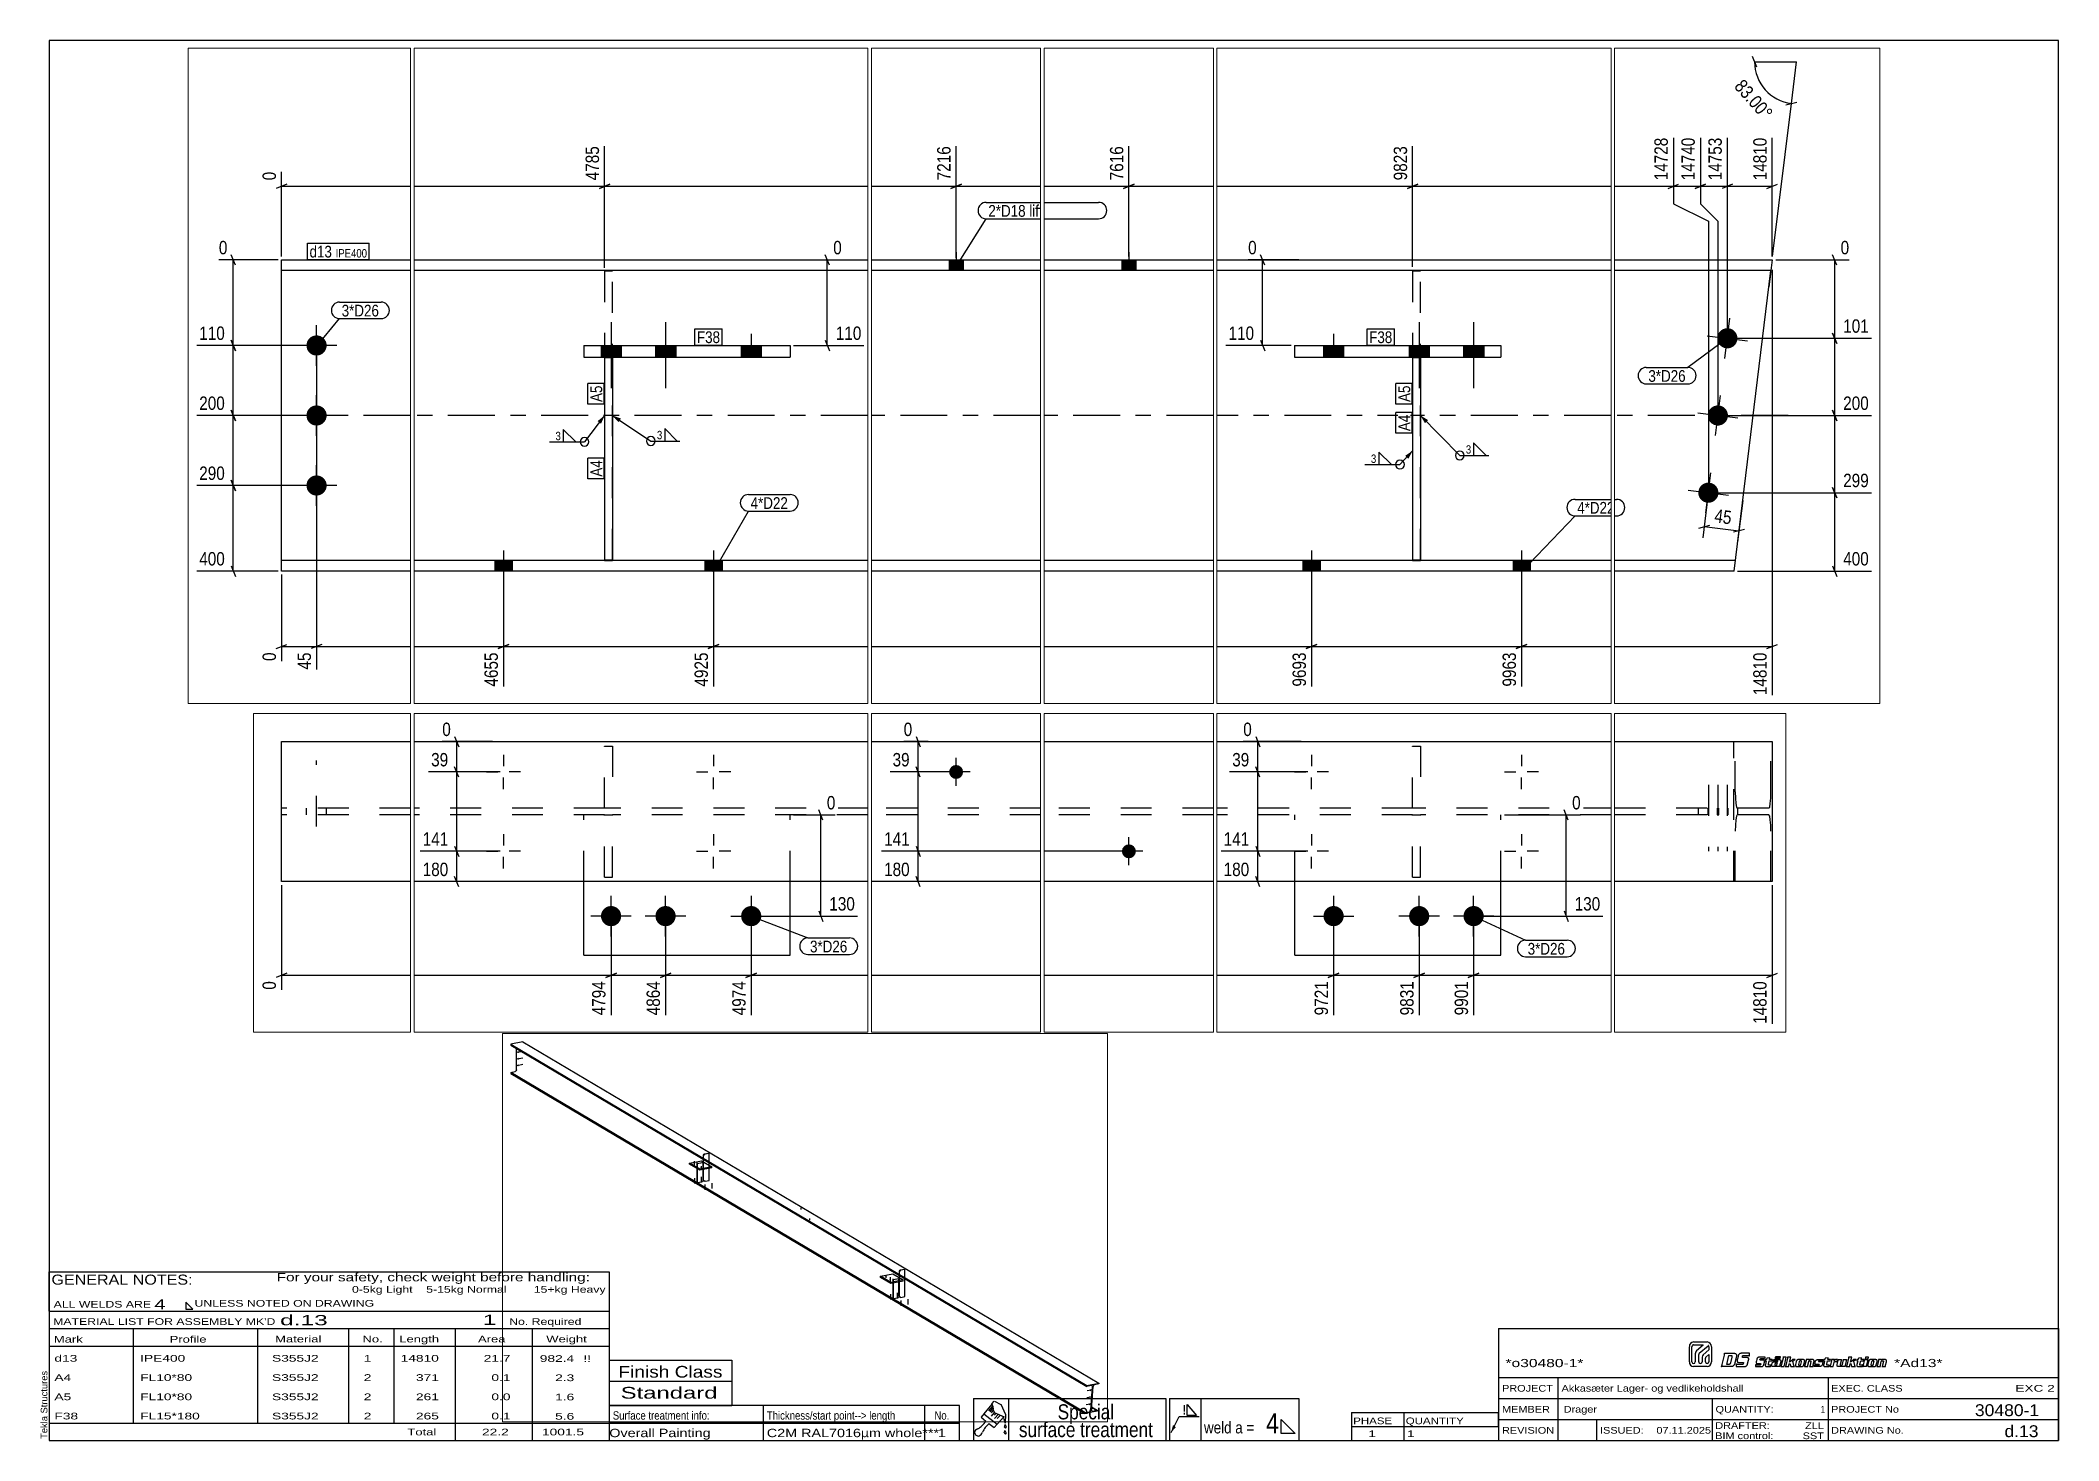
# Paper-space layout 'Layout1' of a CAD drawing. Header units: millimetres. Extents: x 2 to 579, y 5 to 405.
# The model-space entities are those that its viewports show. They can reach past a viewport. Long polylines and large blocks are cut down to what shows.
import ezdxf

# ---------------------------------------------------------------- set-up
doc = ezdxf.new("R2010")
doc.units = ezdxf.units.MM
doc.linetypes.add('DXK_LINE_DOT2', pattern=[3.9198, 1.9599, -1.9599])
doc.linetypes.add('DXK_LINE_DOT3', pattern=[5.9187, 2.979, -0.9799, 0.9799, -0.9799])
for name, color, linetype in [('GRAPHICAL_OBJECTS', 7, 'Continuous'), ('MÅLSÆTNING', 7, 'Continuous'), ('STÅL', 7, 'Continuous'), ('TEKST', 7, 'Continuous')]:
    doc.layers.add(name, color=color, linetype=linetype)
doc.layers.add('Viewport layer', color=7, linetype='Continuous', plot=False)
doc.styles.add('Arial', font='ARIAL.TTF', dxfattribs={"height": 0.2})
doc.styles.add('Arial Narrow', font='ARIALN.TTF', dxfattribs={"height": 0.2})
doc.styles.add('Arial Narrow Bold', font='ARIALNB.TTF', dxfattribs={"height": 0.2})
doc.styles.add('Arial Rounded MT Bold', font='ARLRDBD.TTF', dxfattribs={"height": 0.2})
doc.styles.add('IDAutomationHC39M', font='IDAUTOMATIONHC39M.TTF', dxfattribs={"height": 0.2})

psp = doc.layouts.get("Layout1")

# ---------------------------------------------------------------- texts
at = {"layer": 'GRAPHICAL_OBJECTS', "color": 7}
for s, height, style, width, p in [('GENERAL NOTES:', 2.8633, 'Arial Narrow', 1.4, (5.65, 49.56)), ('ALL WELDS ARE', 1.9089, 'Arial Narrow', 1.6, (6.29, 43)), ('UNLESS NOTED ON DRAWING', 1.9089, 'Arial Narrow', 1.6, (46.52, 43.28)), ('d.13', 2.912, 'Arial Rounded MT Bold', 1.794707, (70.97, 37.97)), ('1', 2.91, 'Arial Rounded MT Bold', 1.794707, (128.86, 38.06)), ("MATERIAL LIST FOR ASSEMBLY MK'D", 1.9089, 'Arial Narrow', 1.6, (6.15, 38.06)), ('Mark', 1.909, 'Arial Narrow', 1.7, (6.34, 33)), ('Profile', 1.909, 'Arial Narrow', 1.7, (39.41, 33)), ('Material', 1.909, 'Arial Narrow', 1.7, (69.54, 33.06)), ('No.', 1.909, 'Arial Narrow', 1.7, (94.5, 33.06)), ('Length', 1.909, 'Arial Narrow', 1.7, (105, 33.06)), ('Area', 1.909, 'Arial Narrow', 1.7, (127.5, 33.06)), ('No. Required', 1.9089, 'Arial Narrow', 1.6, (136.41, 38.06)), ('Weight', 1.909, 'Arial Narrow', 1.7, (147, 33.06)), ('PHASE', 1.909, 'Arial Narrow', 1.5, (377.5, 9.69)), ('QUANTITY', 1.909, 'Arial Narrow', 1.5, (392.5, 9.69))]:
    psp.add_text(s, height=height, dxfattribs=dict(at, style=style, width=width)).set_placement(p)
at = {"layer": 'GRAPHICAL_OBJECTS', "color": 7, "linetype": 'Continuous'}
for s, height, style, width, p in [('For your safety, check weight before handling:  ', 2.3861, 'Arial Narrow', 1.6, (70, 50.5)), ('0-5kg Light    5-15kg Normal        15+kg Heavy', 1.9089, 'Arial Narrow', 1.6, (91.5, 47.25)), ('4', 2.86, 'Arial Narrow', 1.794707, (35, 42.5)), ('d13', 1.909, 'Arial Narrow', 1.794707, (6.5, 27.56)), ('IPE400', 1.909, 'Arial Narrow', 1.794707, (31, 27.56)), ('S355J2', 1.909, 'Arial Narrow', 1.794707, (68.66, 27.56)), ('1', 1.91, 'Arial Narrow', 1.794707, (94.86, 27.56)), ('14810', 1.909, 'Arial Narrow', 1.794707, (105.4, 27.56)), ('21.7', 1.909, 'Arial Narrow', 1.794707, (129.13, 27.56)), ('982.4', 1.909, 'Arial Narrow', 1.794707, (145.15, 27.5)), ('!!', 1.909, 'Arial Narrow', 1.794707, (157.6, 27.5)), ('A4', 1.909, 'Arial Narrow', 1.794707, (6.5, 22.06)), ('FL10*80', 1.909, 'Arial Narrow', 1.794707, (31, 22.06)), ('S355J2', 1.909, 'Arial Narrow', 1.794707, (68.66, 22.06)), ('2', 1.91, 'Arial Narrow', 1.794707, (94.86, 22.06)), ('371', 1.909, 'Arial Narrow', 1.794707, (109.77, 22.06)), ('0.1', 1.909, 'Arial Narrow', 1.794707, (131.32, 22.06)), ('2.3', 1.909, 'Arial Narrow', 1.794707, (149.53, 22)), ('Finish Class', 3.3405, 'Arial Narrow', 1.425378, (167.62, 23)), ('*o30480-1*', 2.333, 'IDAutomationHC39M', 1.425378, (421, 26)), ('*Ad13*', 2.333, 'IDAutomationHC39M', 1.425378, (532, 26.01)), ('A5', 1.909, 'Arial Narrow', 1.794707, (6.5, 16.56)), ('FL10*80', 1.909, 'Arial Narrow', 1.794707, (31, 16.56)), ('S355J2', 1.909, 'Arial Narrow', 1.794707, (68.66, 16.56)), ('2', 1.91, 'Arial Narrow', 1.794707, (94.86, 16.56)), ('261', 1.909, 'Arial Narrow', 1.794707, (109.77, 16.56)), ('0.0', 1.909, 'Arial Narrow', 1.794707, (131.32, 16.56)), ('1.6', 1.909, 'Arial Narrow', 1.794707, (149.53, 16.5)), ('Standard', 3.34, 'Arial Narrow', 1.780292, (168.26, 17)), ('PROJECT', 1.909, 'Arial Narrow', 1.425378, (420, 19)), ('Akkasæter Lager- og vedlikeholdshall', 1.9089, 'Arial Narrow', 1.425378, (437, 19)), ('EXEC. CLASS', 1.9089, 'Arial Narrow', 1.425378, (514, 19)), ('EXC 2', 1.909, 'Arial Narrow', 1.780292, (566.64, 19)), ('F38', 1.909, 'Arial Narrow', 1.794707, (6.5, 11.06)), ('FL15*180', 1.909, 'Arial Narrow', 1.794707, (31, 11.06)), ('S355J2', 1.909, 'Arial Narrow', 1.794707, (68.66, 11.06)), ('2', 1.91, 'Arial Narrow', 1.794707, (94.86, 11.06)), ('265', 1.909, 'Arial Narrow', 1.794707, (109.77, 11.06)), ('0.1', 1.909, 'Arial Narrow', 1.794707, (131.32, 11.06)), ('5.6', 1.909, 'Arial Narrow', 1.794707, (149.53, 11)), ('MEMBER', 1.909, 'Arial Narrow', 1.425378, (420, 13)), ('Drager', 1.909, 'Arial Narrow', 1.42538, (437.61, 13)), ('QUANTITY:', 1.909, 'Arial Narrow', 1.425378, (481, 13)), ('PROJECT No', 1.909, 'Arial Narrow', 1.425378, (514, 13)), ('30480-1', 3.397, 'Arial Rounded MT Bold', 1.1, (555.09, 12)), ('Total', 1.909, 'Arial Narrow', 1.7, (107.33, 6.5)), ('22.2', 1.909, 'Arial Narrow', 1.794707, (128.64, 6.5)), ('1001.5', 1.909, 'Arial Narrow', 1.794707, (145.77, 6.5)), ('Overall Painting', 2.3861, 'Arial Narrow', 1.5, (165, 6)), ('C2M RAL7016µm whole***', 2.3861, 'Arial Narrow', 1.5, (210, 6)), ('1', 2.39, 'Arial Narrow', 1.5, (258.86, 6)), ('1', 1.91, 'Arial Narrow', 1.794707, (381.82, 6)), ('1', 1.91, 'Arial Narrow', 1.794707, (392.86, 6)), ('REVISION', 1.909, 'Arial Narrow', 1.425378, (420, 7)), ('ISSUED:', 1.909, 'Arial Narrow', 1.425378, (448, 7)), ('07.11.2025', 1.909, 'Arial Narrow', 1.425378, (464.11, 7)), ('DRAFTER:', 1.909, 'Arial Narrow', 1.425378, (480.91, 8.35)), ('BIM control:', 1.9089, 'Arial Narrow', 1.425378, (480.9, 5.44)), ('SST', 1.909, 'Arial Narrow', 1.425378, (505.88, 5.43)), ('ZLL', 1.909, 'Arial Narrow', 1.425378, (506.58, 8.35)), ('DRAWING No.', 1.9089, 'Arial Narrow', 1.425378, (514, 7)), ('d.13', 3.397, 'Arial Rounded MT Bold', 1.1, (563.53, 6))]:
    psp.add_text(s, height=height, dxfattribs=dict(at, style=style, width=width)).set_placement(p)
at = {"layer": 'GRAPHICAL_OBJECTS', "color": 174, "linetype": 'Continuous', "style": 'Arial'}
psp.add_text('Tekla Structures', height=1.9102, rotation=90, dxfattribs=at).set_placement((4.5, 5.5))
at = {"layer": 'GRAPHICAL_OBJECTS', "color": 7, "linetype": 'Continuous', "style": 'Arial Narrow'}
for s, height, p in [('Surface treatment info:', 2.3861, (166, 11)), ('Thickness/start point--> length', 2.3861, (210, 11)), ('Special', 4.295, (293.07, 11.08)), ('4', 5.73, (352.61, 7.11)), ('1', 1.91, (511.03, 13)), ('surface treatment', 4.2949, (282, 6)), ('weld a =', 3.34, (334.88, 7.06))]:
    psp.add_text(s, height=height, dxfattribs=at).set_placement(p)
at = {"layer": 'GRAPHICAL_OBJECTS', "color": 7, "style": 'Arial Narrow'}
psp.add_text('No.', height=2.386, dxfattribs=at).set_placement((257.87, 11))
at = {"layer": 'GRAPHICAL_OBJECTS', "color": 2, "linetype": 'Continuous', "style": 'Arial Narrow Bold', "width": 0.99921}
psp.add_text('!', height=2.73, dxfattribs=at).set_placement((328.73, 12.42))

msp = doc.modelspace()

# ---------------------------------------------------------------- hatches: boundary and pattern name
at = {"layer": 'STÅL', "linetype": 'Continuous'}
for points in [[(49934.9, 4755.3), (49935.3, 4752.6), (49935.4, 4750), (49935.2, 4747.6), (49934.8, 4745.4), (49934.1, 4743.6), (49933.1, 4742.3), (49932, 4741.5), (49930.8, 4741.3), (49929.4, 4741.6), (49928.1, 4742.5), (49926.7, 4743.8), (49925.5, 4745.6), (49924.4, 4747.8), (49923.5, 4750.3), (49922.9, 4752.9), (49922.5, 4755.6), (49922.4, 4758.2), (49922.6, 4760.6), (49923, 4762.8), (49923.7, 4764.6), (49924.6, 4765.9), (49925.8, 4766.7), (49927, 4766.9), (49928.3, 4766.6), (49929.7, 4765.7), (49931, 4764.4), (49932.3, 4762.6), (49933.3, 4760.4), (49934.2, 4757.9)], [(49934.9, 4670.7), (49935.3, 4668), (49935.4, 4665.4), (49935.2, 4663), (49934.8, 4660.8), (49934.1, 4659.1), (49933.1, 4657.8), (49932, 4657), (49930.8, 4656.7), (49929.4, 4657), (49928.1, 4657.9), (49926.7, 4659.3), (49925.5, 4661.1), (49924.4, 4663.3), (49923.5, 4665.7), (49922.9, 4668.3), (49922.5, 4671), (49922.4, 4673.6), (49922.6, 4676.1), (49923, 4678.2), (49923.7, 4680), (49924.6, 4681.3), (49925.8, 4682.1), (49927, 4682.3), (49928.3, 4682), (49929.7, 4681.2), (49931, 4679.8), (49932.3, 4678), (49933.3, 4675.8), (49934.2, 4673.3)], [(49934.9, 4586.1), (49935.3, 4583.5), (49935.4, 4580.8), (49935.2, 4578.4), (49934.8, 4576.3), (49934.1, 4574.5), (49933.1, 4573.2), (49932, 4572.4), (49930.8, 4572.1), (49929.4, 4572.5), (49928.1, 4573.3), (49926.7, 4574.7), (49925.5, 4576.5), (49924.4, 4578.7), (49923.5, 4581.1), (49922.9, 4583.8), (49922.5, 4586.4), (49922.4, 4589.1), (49922.6, 4591.5), (49923, 4593.6), (49923.7, 4595.4), (49924.6, 4596.7), (49925.8, 4597.5), (49927, 4597.8), (49928.3, 4597.4), (49929.7, 4596.6), (49931, 4595.2), (49932.3, 4593.4), (49933.3, 4591.2), (49934.2, 4588.8)], [(52190.6, 3320.9), (52187.9, 3321), (52185.3, 3321.3), (52182.9, 3321.8), (52180.9, 3322.4), (52179.3, 3323.1), (52178.2, 3324), (52177.6, 3324.9), (52177.6, 3325.8), (52178.2, 3326.7), (52179.3, 3327.6), (52180.9, 3328.3), (52182.9, 3329), (52185.3, 3329.4), (52187.9, 3329.7), (52190.6, 3329.8), (52193.3, 3329.7), (52195.8, 3329.4), (52198.2, 3329), (52200.2, 3328.3), (52201.8, 3327.6), (52202.9, 3326.7), (52203.5, 3325.8), (52203.5, 3324.9), (52202.9, 3324), (52201.8, 3323.1), (52200.2, 3322.4), (52198.2, 3321.8), (52195.8, 3321.3), (52193.3, 3321)], [(52225.6, 3300.2), (52222.9, 3300.3), (52220.3, 3300.6), (52217.9, 3301), (52215.9, 3301.7), (52214.3, 3302.4), (52213.2, 3303.3), (52212.6, 3304.2), (52212.6, 3305.1), (52213.2, 3306), (52214.3, 3306.9), (52215.9, 3307.6), (52217.9, 3308.2), (52220.3, 3308.7), (52222.9, 3309), (52225.6, 3309.1), (52228.3, 3309), (52230.8, 3308.7), (52233.2, 3308.2), (52235.2, 3307.6), (52236.8, 3306.9), (52237.9, 3306), (52238.5, 3305.1), (52238.5, 3304.2), (52237.9, 3303.3), (52236.8, 3302.4), (52235.2, 3301.7), (52233.2, 3301), (52230.8, 3300.6), (52228.3, 3300.3)], [(52280.6, 3267.6), (52277.9, 3267.7), (52275.3, 3268), (52272.9, 3268.5), (52270.9, 3269.1), (52269.3, 3269.8), (52268.2, 3270.7), (52267.6, 3271.6), (52267.6, 3272.5), (52268.2, 3273.4), (52269.3, 3274.3), (52270.9, 3275), (52272.9, 3275.7), (52275.3, 3276.1), (52277.9, 3276.4), (52280.6, 3276.5), (52283.3, 3276.4), (52285.8, 3276.1), (52288.2, 3275.7), (52290.2, 3275), (52291.8, 3274.3), (52292.9, 3273.4), (52293.5, 3272.5), (52293.5, 3271.6), (52292.9, 3270.7), (52291.8, 3269.8), (52290.2, 3269.1), (52288.2, 3268.5), (52285.8, 3268), (52283.3, 3267.7)], [(52193.5, 3117), (52191.2, 3117.1), (52189, 3117.3), (52187, 3117.7), (52185.3, 3118.3), (52184, 3118.9), (52183, 3119.6), (52182.6, 3120.4), (52182.6, 3121.2), (52183, 3121.9), (52184, 3122.7), (52185.3, 3123.3), (52187, 3123.8), (52189, 3124.2), (52191.2, 3124.5), (52193.5, 3124.5), (52195.8, 3124.5), (52198, 3124.2), (52200, 3123.8), (52201.7, 3123.3), (52203, 3122.7), (52204, 3121.9), (52204.4, 3121.2), (52204.4, 3120.4), (52204, 3119.6), (52203, 3118.9), (52201.7, 3118.3), (52200, 3117.7), (52198, 3117.3), (52195.8, 3117.1)], [(52328.5, 3037), (52326.2, 3037.1), (52324, 3037.4), (52322, 3037.8), (52320.3, 3038.3), (52319, 3038.9), (52318, 3039.6), (52317.6, 3040.4), (52317.6, 3041.2), (52318, 3042), (52319, 3042.7), (52320.3, 3043.3), (52322, 3043.8), (52324, 3044.2), (52326.2, 3044.5), (52328.5, 3044.6), (52330.8, 3044.5), (52333, 3044.2), (52335, 3043.8), (52336.7, 3043.3), (52338, 3042.7), (52339, 3042), (52339.4, 3041.2), (52339.4, 3040.4), (52339, 3039.6), (52338, 3038.9), (52336.7, 3038.3), (52335, 3037.8), (52333, 3037.4), (52330.8, 3037.1)], [(53562.4, 2739.8), (53560.5, 2739.8), (53558.7, 2740), (53557.1, 2740.3), (53555.7, 2740.8), (53554.6, 2741.3), (53553.8, 2741.9), (53553.4, 2742.5), (53553.4, 2743.2), (53553.8, 2743.8), (53554.6, 2744.4), (53555.7, 2744.9), (53557.1, 2745.3), (53558.7, 2745.6), (53560.5, 2745.8), (53562.4, 2745.9), (53564.2, 2745.8), (53566, 2745.6), (53567.7, 2745.3), (53569.1, 2744.9), (53570.2, 2744.4), (53570.9, 2743.8), (53571.3, 2743.2), (53571.3, 2742.5), (53570.9, 2741.9), (53570.2, 2741.3), (53569.1, 2740.8), (53567.7, 2740.3), (53566, 2740), (53564.2, 2739.8)], [(53674, 2603.8), (53672.2, 2603.9), (53670.4, 2604.1), (53668.8, 2604.4), (53667.4, 2604.8), (53666.2, 2605.4), (53665.5, 2606), (53665.1, 2606.6), (53665.1, 2607.2), (53665.5, 2607.9), (53666.2, 2608.4), (53667.4, 2609), (53668.8, 2609.4), (53670.4, 2609.7), (53672.2, 2609.9), (53674, 2610), (53675.9, 2609.9), (53677.7, 2609.7), (53679.3, 2609.4), (53680.7, 2609), (53681.8, 2608.4), (53682.6, 2607.9), (53683, 2607.2), (53683, 2606.6), (53682.6, 2606), (53681.8, 2605.4), (53680.7, 2604.8), (53679.3, 2604.4), (53677.7, 2604.1), (53675.9, 2603.9)], [(54654.3, 1861.4), (54651.6, 1861.5), (54649, 1861.8), (54646.7, 1862.2), (54644.7, 1862.9), (54643.1, 1863.6), (54642, 1864.5), (54641.4, 1865.4), (54641.4, 1866.3), (54642, 1867.2), (54643.1, 1868.1), (54644.7, 1868.8), (54646.7, 1869.4), (54649, 1869.9), (54651.6, 1870.2), (54654.3, 1870.3), (54657, 1870.2), (54659.6, 1869.9), (54662, 1869.4), (54664, 1868.8), (54665.6, 1868.1), (54666.7, 1867.2), (54667.3, 1866.3), (54667.3, 1865.4), (54666.7, 1864.5), (54665.6, 1863.6), (54664, 1862.9), (54662, 1862.2), (54659.6, 1861.8), (54657, 1861.5)], [(54709.3, 1828.8), (54706.6, 1828.9), (54704, 1829.2), (54701.7, 1829.7), (54699.7, 1830.3), (54698.1, 1831), (54697, 1831.9), (54696.4, 1832.8), (54696.4, 1833.7), (54697, 1834.6), (54698.1, 1835.5), (54699.7, 1836.2), (54701.7, 1836.9), (54704, 1837.3), (54706.6, 1837.6), (54709.3, 1837.7), (54712, 1837.6), (54714.6, 1837.3), (54717, 1836.9), (54719, 1836.2), (54720.6, 1835.5), (54721.7, 1834.6), (54722.3, 1833.7), (54722.3, 1832.8), (54721.7, 1831.9), (54720.6, 1831), (54719, 1830.3), (54717, 1829.7), (54714.6, 1829.2), (54712, 1828.9)], [(54744.3, 1808.1), (54741.6, 1808.2), (54739, 1808.5), (54736.7, 1808.9), (54734.7, 1809.6), (54733.1, 1810.3), (54732, 1811.2), (54731.4, 1812.1), (54731.4, 1813), (54732, 1813.9), (54733.1, 1814.7), (54734.7, 1815.5), (54736.7, 1816.1), (54739, 1816.6), (54741.6, 1816.9), (54744.3, 1817), (54747, 1816.9), (54749.6, 1816.6), (54752, 1816.1), (54754, 1815.5), (54755.6, 1814.7), (54756.7, 1813.9), (54757.3, 1813), (54757.3, 1812.1), (54756.7, 1811.2), (54755.6, 1810.3), (54754, 1809.6), (54752, 1808.9), (54749.6, 1808.5), (54747, 1808.2)], [(54712.3, 1624.9), (54710, 1625), (54707.8, 1625.2), (54705.8, 1625.6), (54704.1, 1626.1), (54702.8, 1626.8), (54701.8, 1627.5), (54701.3, 1628.3), (54701.3, 1629.1), (54701.8, 1629.8), (54702.8, 1630.5), (54704.1, 1631.2), (54705.8, 1631.7), (54707.8, 1632.1), (54710, 1632.3), (54712.3, 1632.4), (54714.6, 1632.3), (54716.8, 1632.1), (54718.7, 1631.7), (54720.5, 1631.2), (54721.8, 1630.5), (54722.7, 1629.8), (54723.2, 1629.1), (54723.2, 1628.3), (54722.7, 1627.5), (54721.8, 1626.8), (54720.5, 1626.1), (54718.7, 1625.6), (54716.8, 1625.2), (54714.6, 1625)], [(54847.3, 1544.9), (54845, 1545), (54842.8, 1545.3), (54840.8, 1545.6), (54839.1, 1546.2), (54837.8, 1546.8), (54836.8, 1547.5), (54836.3, 1548.3), (54836.3, 1549.1), (54836.8, 1549.9), (54837.8, 1550.6), (54839.1, 1551.2), (54840.8, 1551.7), (54842.8, 1552.1), (54845, 1552.4), (54847.3, 1552.5), (54849.6, 1552.4), (54851.8, 1552.1), (54853.7, 1551.7), (54855.5, 1551.2), (54856.8, 1550.6), (54857.7, 1549.9), (54858.2, 1549.1), (54858.2, 1548.3), (54857.7, 1547.5), (54856.8, 1546.8), (54855.5, 1546.2), (54853.7, 1545.6), (54851.8, 1545.3), (54849.6, 1545)], [(7345.1, 570.3), (7327.1, 570.3), (7327.1, 556.8), (7345.1, 556.8)], [(7745.1, 570.3), (7727.1, 570.3), (7727.1, 556.8), (7745.1, 556.8)], [(151.9, 460.3, -1), (177.9, 460.3, -1)], [(14859.7, 471.1, -1), (14885.5, 468, -1)], [(4926.4, 460.3), (4900.4, 460.3), (4900.4, 445.3), (4926.4, 445.3)], [(4996.4, 460.3), (4970.4, 460.3), (4970.4, 445.3), (4996.4, 445.3)], [(5080.4, 445.3), (5106.4, 445.3), (5106.4, 460.3), (5080.4, 460.3)], [(9827.9, 445.3), (9853.9, 445.3), (9853.9, 460.3), (9827.9, 460.3)], [(9963.9, 460.3), (9937.9, 460.3), (9937.9, 445.3), (9963.9, 445.3)], [(10033.9, 460.3), (10007.9, 460.3), (10007.9, 445.3), (10033.9, 445.3)], [(57288.7, 407.6), (57289.1, 404.9), (57289.2, 402.3), (57289.1, 399.9), (57288.6, 397.7), (57287.9, 396), (57287, 394.6), (57285.9, 393.8), (57284.6, 393.6), (57283.3, 393.9), (57281.9, 394.8), (57280.6, 396.1), (57279.4, 398), (57278.3, 400.1), (57277.4, 402.6), (57276.7, 405.2), (57276.3, 407.9), (57276.2, 410.5), (57276.4, 412.9), (57276.8, 415.1), (57277.6, 416.9), (57278.5, 418.2), (57279.6, 419), (57280.9, 419.2), (57282.2, 418.9), (57283.5, 418), (57284.9, 416.7), (57286.1, 414.9), (57287.2, 412.7), (57288.1, 410.2)], [(151.9, 370.3, -1), (177.9, 370.3, -1)], [(14847.5, 371.9, -1), (14873.3, 368.7, -1)], [(29303.8, 334.6, -1), (29321.8, 334.6, -1)], [(57282.6, 317.9), (57283, 315.3), (57283.1, 312.6), (57283, 310.2), (57282.5, 308.1), (57281.8, 306.3), (57280.9, 305), (57279.8, 304.2), (57278.5, 303.9), (57277.2, 304.3), (57275.8, 305.1), (57274.5, 306.5), (57273.3, 308.3), (57272.2, 310.5), (57271.3, 312.9), (57270.6, 315.6), (57270.3, 318.2), (57270.1, 320.9), (57270.3, 323.3), (57270.8, 325.4), (57271.5, 327.2), (57272.4, 328.5), (57273.5, 329.3), (57274.8, 329.6), (57276.1, 329.2), (57277.5, 328.4), (57278.8, 327), (57280, 325.2), (57281.1, 323), (57282, 320.6)], [(151.9, 280.3, -1), (177.9, 280.3, -1)], [(14835.3, 272.6, -1), (14861.1, 269.5, -1)], [(29703.8, 232.6, -1), (29721.8, 232.6, -1)], [(57276.5, 228.3), (57276.9, 225.6), (57277, 223), (57276.9, 220.5), (57276.4, 218.4), (57275.7, 216.6), (57274.8, 215.3), (57273.7, 214.5), (57272.4, 214.3), (57271.1, 214.6), (57269.7, 215.4), (57268.4, 216.8), (57267.2, 218.6), (57266.1, 220.8), (57265.2, 223.3), (57264.6, 225.9), (57264.2, 228.6), (57264, 231.2), (57264.2, 233.6), (57264.7, 235.8), (57265.4, 237.5), (57266.3, 238.9), (57267.4, 239.6), (57268.7, 239.9), (57270, 239.6), (57271.4, 238.7), (57272.7, 237.4), (57273.9, 235.5), (57275, 233.4), (57275.9, 230.9)], [(4786, 183.8), (4764, 183.8), (4764, 170.3), (4786, 170.3)], [(4786, 183.8), (4764, 183.8), (4764, 170.3), (4786, 170.3)], [(5056, 183.8), (5034, 183.8), (5034, 170.3), (5056, 170.3)], [(5056, 183.8), (5034, 183.8), (5034, 170.3), (5056, 170.3)], [(9823.6, 183.8), (9801.6, 183.8), (9801.6, 170.3), (9823.6, 170.3)], [(9823.6, 183.8), (9801.6, 183.8), (9801.6, 170.3), (9823.6, 170.3)], [(10093.6, 183.8), (10071.6, 183.8), (10071.6, 170.3), (10093.6, 170.3)], [(10093.6, 183.8), (10071.6, 183.8), (10071.6, 170.3), (10093.6, 170.3)], [(26877.1, 149.3, -1), (26903.1, 149.3, -1)], [(26947.1, 149.3, -1), (26973.1, 149.3, -1)], [(27083.2, 149.3, -1), (27057.2, 149.3, -1)], [(31830.7, 149.3, -1), (31804.7, 149.3, -1)], [(31914.7, 149.3, -1), (31940.7, 149.3, -1)], [(31984.7, 149.3, -1), (32010.7, 149.3, -1)]]:
    msp.add_hatch(color=96, dxfattribs=at).paths.add_polyline_path(points)
at = {"layer": 'TEKST', "linetype": 'Continuous'}
for points in [[(4896, 363.1), (4905, 370.3), (4900.4, 359.7)], [(4922.9, 361.7), (4915, 370.3), (4926, 366.4)], [(9958.5, 360.3), (9952.6, 370.3), (9962.5, 364.3)], [(9932.9, 318.5), (9942.6, 324.8), (9937, 314.6)]]:
    msp.add_hatch(color=3, dxfattribs=at).paths.add_polyline_path(points)

# ---------------------------------------------------------------- linework, layer by layer
at = {"layer": 'MÅLSÆTNING', "color": 7, "linetype": 'Continuous'}
for p, q in [((14910.3, 818.2), (14904.9, 831.7)), ((14907.6, 824.9), (14961.6, 824.9)), ((14955, 771.3), (14961.6, 824.9)), ((14947.9, 769.5), (14962, 773.2)), ((14803.2, 727.4), (14803.2, 642.4)), ((14837.9, 727.4), (14837.9, 642.4)), ((14872.6, 474), (14872.6, 727.4)), ((14872.6, 474), (14872.6, 727.4)), ((14930.3, 574.8), (14930.3, 727.4)), ((4905, 560.3), (4905, 716.4)), ((7336.1, 573), (7336.1, 716.4)), ((7336.1, 573), (7336.1, 716.4)), ((7736.1, 574.8), (7736.1, 716.4)), ((9942.6, 561.3), (9942.6, 716.4)), ((9942.6, 561.3), (9942.6, 716.4)), ((119.9, 574.8), (119.9, 683.5)), ((126.6, 667.6), (113.1, 662.2)), ((119.9, 664.9), (4905, 664.9)), ((4898.3, 662.2), (4911.8, 667.6)), ((7342.8, 667.6), (7329.3, 662.2)), ((7329.3, 662.2), (7342.8, 667.6)), ((7336.1, 664.9), (7736.1, 664.9)), ((7729.3, 662.2), (7742.8, 667.6)), ((9949.3, 667.6), (9935.8, 662.2)), ((9935.8, 662.2), (9949.3, 667.6)), ((9942.6, 664.9), (14803.2, 664.9)), ((14796.5, 662.2), (14810, 667.6)), ((14844.6, 667.6), (14831.1, 662.2)), ((14879.3, 667.6), (14865.8, 662.2)), ((14879.3, 667.6), (14865.8, 662.2)), ((14872.6, 664.9), (14930.3, 664.9)), ((14923.5, 662.2), (14937, 667.6)), ((14803.2, 642.4), (14848.2, 619.9)), ((14803.2, 642.4), (14848.2, 619.9)), ((14837.9, 642.4), (14860.4, 619.9)), ((14837.9, 642.4), (14860.4, 619.9)), ((14848.2, 619.9), (14848.2, 275.5)), ((14848.2, 619.9), (14848.2, 275.5)), ((14860.4, 619.9), (14860.4, 374.8)), ((14860.4, 619.9), (14860.4, 374.8)), ((60.6, 563.5), (55.2, 577)), ((5193.9, 563.5), (5188.5, 577)), ((9752.4, 563.5), (9747, 577)), ((15013.3, 563.5), (15007.9, 577)), ((115.4, 570.3), (39.3, 570.3)), ((57.9, 460.3), (57.9, 570.3)), ((5150.2, 570.3), (5209.8, 570.3)), ((5191.2, 460.3), (5191.2, 570.3)), ((9796.1, 570.3), (9731.1, 570.3)), ((9749.7, 460.3), (9749.7, 570.3)), ((14930.3, 557.6), (14930.3, 10.8)), ((14934.8, 570.3), (15029.2, 570.3)), ((15010.6, 469.5), (15010.6, 570.3)), ((55.2, 467), (60.6, 453.5)), ((60.6, 453.5), (55.2, 467)), ((5188.5, 467), (5193.9, 453.5)), ((9747, 467), (9752.4, 453.5)), ((14877.1, 469.5), (15057.7, 469.5)), ((14877.1, 469.5), (15057.7, 469.5)), ((15007.9, 476.3), (15013.3, 462.8)), ((15013.3, 462.8), (15007.9, 476.3)), ((160.4, 460.3), (10.8, 460.3)), ((160.4, 460.3), (10.8, 460.3)), ((57.9, 370.3), (57.9, 460.3)), ((164.9, 454.3), (164.9, 43.7)), ((164.9, 454.3), (164.9, 43.7)), ((5147.9, 460.3), (5238.3, 460.3)), ((9786.4, 460.3), (9702.6, 460.3)), ((160.4, 370.3), (10.8, 370.3)), ((160.4, 370.3), (10.8, 370.3)), ((55.2, 377), (60.6, 363.5)), ((60.6, 363.5), (55.2, 377)), ((57.9, 280.3), (57.9, 370.3)), ((14864.9, 370.3), (15057.7, 370.3)), ((15013.3, 363.5), (15007.9, 377)), ((15010.6, 271), (15010.6, 370.3)), ((26737.5, 373.6), (26673.1, 373.6)), ((26689, 380.4), (26694.4, 366.9)), ((26691.7, 334.6), (26691.7, 373.6)), ((29277, 373.6), (29245.4, 373.6)), ((29261.3, 380.4), (29266.7, 366.9)), ((29264, 334.6), (29264, 373.6)), ((31776.1, 373.6), (31701.6, 373.6)), ((31717.6, 380.4), (31723, 366.9)), ((31720.3, 334.6), (31720.3, 373.6)), ((26694.4, 327.9), (26689, 341.4)), ((26694.4, 327.9), (26689, 341.4)), ((29266.7, 327.9), (29261.3, 341.4)), ((29266.7, 327.9), (29261.3, 341.4)), ((31723, 327.9), (31717.6, 341.4)), ((31723, 327.9), (31717.6, 341.4)), ((26747.3, 334.6), (26655.6, 334.6)), ((26747.3, 334.6), (26655.6, 334.6)), ((26691.7, 232.6), (26691.7, 334.6)), ((29308.3, 334.6), (29227.9, 334.6)), ((29308.3, 334.6), (29227.9, 334.6)), ((31784.8, 334.6), (31684.1, 334.6)), ((31784.8, 334.6), (31684.1, 334.6)), ((55.2, 287), (60.6, 273.5)), ((60.6, 273.5), (55.2, 287)), ((27162.4, 272.6), (27157, 286.1)), ((32119.4, 272.6), (32114, 286.1)), ((160.4, 280.3), (10.8, 280.3)), ((160.4, 280.3), (10.8, 280.3)), ((57.9, 170.3), (57.9, 280.3)), ((14847.7, 266.6), (14841.1, 213.2)), ((14852.7, 271), (15057.7, 271)), ((14852.7, 271), (15057.7, 271)), ((14892.3, 261.1), (14885.8, 207.7)), ((15007.9, 277.8), (15013.3, 264.3)), ((15013.3, 264.3), (15007.9, 277.8)), ((15010.6, 170.3), (15010.6, 271)), ((27124.7, 279.3), (27178.3, 279.3)), ((27159.7, 149.3), (27159.7, 279.3)), ((32037.2, 279.3), (32135.3, 279.3)), ((32116.7, 149.3), (32116.7, 279.3)), ((26689, 239.4), (26694.4, 225.9)), ((26689, 239.4), (26694.4, 225.9)), ((29261.3, 239.4), (29266.7, 225.9)), ((31717.6, 239.4), (31723, 225.9)), ((14835.8, 225.6), (14849.9, 229.4)), ((14842.9, 227.5), (14887.5, 222)), ((14894.6, 223.9), (14880.5, 220.2)), ((26747.3, 232.6), (26644.6, 232.6)), ((26747.3, 232.6), (26644.6, 232.6)), ((26691.7, 193.6), (26691.7, 232.6)), ((29708.3, 232.6), (29216.9, 232.6)), ((29264, 193.6), (29264, 232.6)), ((31784.8, 232.6), (31673.2, 232.6)), ((31720.3, 193.6), (31720.3, 232.6)), ((22096.6, 189.1), (22096.6, 54.7)), ((26739.7, 193.6), (26644.6, 193.6)), ((26694.4, 186.9), (26689, 200.4)), ((29622, 193.6), (29216.9, 193.6)), ((29266.7, 186.9), (29261.3, 200.4)), ((31784.8, 193.6), (31673.2, 193.6)), ((31723, 186.9), (31717.6, 200.4)), ((36907, 189.1), (36907, 10.8)), ((115.4, 170.3), (10.8, 170.3)), ((55.2, 177), (60.6, 163.5)), ((119.9, 165.8), (119.9, 54.7)), ((14885.7, 170.3), (15057.7, 170.3)), ((15007.9, 177), (15013.3, 163.5)), ((27157, 156.1), (27162.4, 142.6)), ((32114, 156.1), (32119.4, 142.6)), ((4775, 150.8), (4775, 21.8)), ((5045, 150.8), (5045, 21.8)), ((9812.6, 150.8), (9812.6, 21.8)), ((10082.6, 150.8), (10082.6, 21.8)), ((10082.6, 150.8), (10082.6, 21.8)), ((26890.1, 144.8), (26890.1, 21.8)), ((26960.1, 144.8), (26960.1, 21.8)), ((26960.1, 144.8), (26960.1, 21.8)), ((27070.2, 144.8), (27070.2, 21.8)), ((27074.7, 149.3), (27206.8, 149.3)), ((31817.7, 144.8), (31817.7, 21.8)), ((31927.7, 144.8), (31927.7, 21.8)), ((31927.7, 144.8), (31927.7, 21.8)), ((31997.7, 144.8), (31997.7, 21.8)), ((31997.7, 144.8), (31997.7, 21.8)), ((32002.2, 149.3), (32163.8, 149.3)), ((113.1, 70.6), (126.6, 76)), ((119.9, 73.3), (164.9, 73.3)), ((171.6, 76), (158.1, 70.6)), ((171.6, 76), (158.1, 70.6)), ((164.9, 73.3), (4775, 73.3)), ((4768.3, 70.6), (4781.8, 76)), ((5038.3, 70.6), (5051.8, 76)), ((9805.8, 70.6), (9819.3, 76)), ((10089.3, 76), (10075.8, 70.6)), ((10075.8, 70.6), (10089.3, 76)), ((10082.6, 73.3), (14930.3, 73.3)), ((14923.5, 70.6), (14937, 76)), ((22103.4, 76), (22089.9, 70.6)), ((22096.6, 73.3), (26890.1, 73.3)), ((26883.4, 70.6), (26896.9, 76)), ((26966.9, 76), (26953.4, 70.6)), ((26953.4, 70.6), (26966.9, 76)), ((26960.1, 73.3), (27070.2, 73.3)), ((27063.4, 70.6), (27076.9, 76)), ((31810.9, 70.6), (31824.4, 76)), ((31934.4, 76), (31920.9, 70.6)), ((31920.9, 70.6), (31934.4, 76)), ((31927.7, 73.3), (31997.7, 73.3)), ((32004.4, 76), (31990.9, 70.6)), ((31990.9, 70.6), (32004.4, 76)), ((31997.7, 73.3), (36907, 73.3)), ((36900.3, 70.6), (36913.8, 76))]:
    msp.add_line(p, q, dxfattribs=at)
msp.add_arc((14961.6, 824.9), 54, 180, 263, dxfattribs=at)
at = {"layer": 'STÅL', "color": 2, "linetype": 'Continuous'}
for p, q in [((49988.1, 4886.9), (49832.2, 4856.1)), ((49988.1, 4886.9), (57393.3, 500.1)), ((49832.2, 4856.1), (57237.4, 469.3)), ((49832.2, 4856.1), (49832.2, 4843.5)), ((49832.2, 4843.5), (57236.5, 457.1)), ((49906.4, 4527.3), (49906.4, 4799.5)), ((49905, 4519.5), (49901.1, 4512.3)), ((49906.4, 4527.3), (49905, 4519.5)), ((49832.2, 4492.9), (49888.2, 4504)), ((57213.6, 120.2), (49832.2, 4492.9)), ((49832.2, 4492.9), (49832.2, 4480.3)), ((49895.2, 4506.9), (49888.2, 4504)), ((49901.1, 4512.3), (49895.2, 4506.9)), ((49832.2, 4480.3), (57212.8, 108)), ((52129.8, 3327.2), (52285.6, 3358)), ((52285.6, 3358), (52418.1, 3279.5)), ((52129.8, 3313.1), (52129.8, 3327.2)), ((52262.3, 3248.7), (52129.8, 3327.2)), ((52262.3, 3234.6), (52129.8, 3313.1)), ((52418.1, 3279.5), (52262.3, 3248.7)), ((52418.1, 3265.4), (52418.1, 3279.5)), ((52229.7, 3076.6), (52229.7, 3253.9)), ((52234.7, 3073.6), (52234.7, 3250.9)), ((52418.1, 3265.4), (52262.3, 3234.6)), ((52262.3, 3234.6), (52262.3, 3248.7)), ((52304, 3107), (52304, 3242.8)), ((52298.6, 3092), (52292.7, 3086.6)), ((52302.6, 3099.2), (52298.6, 3092)), ((52304, 3107), (52302.6, 3099.2)), ((52234.7, 3073.6), (52229.7, 3076.6)), ((52285.8, 3083.7), (52234.7, 3073.6)), ((52292.7, 3086.6), (52285.8, 3083.7)), ((54586, 1872.1), (54741.9, 1902.9)), ((54741.9, 1902.9), (54874.4, 1824.4)), ((54586, 1858), (54586, 1872.1)), ((54718.5, 1793.6), (54586, 1872.1)), ((54718.5, 1779.5), (54586, 1858)), ((54874.4, 1824.4), (54718.5, 1793.6)), ((54874.4, 1810.3), (54874.4, 1824.4)), ((54874.4, 1810.3), (54718.5, 1779.5)), ((54718.5, 1779.5), (54718.5, 1793.6)), ((54822.7, 1614.9), (54822.7, 1800.1)), ((54748.5, 1584.5), (54748.5, 1785.4)), ((54753.5, 1581.5), (54753.5, 1786.4)), ((54822.7, 1614.9), (54821.4, 1607.1)), ((54753.5, 1581.5), (54748.5, 1584.5)), ((54804.5, 1591.6), (54753.5, 1581.5)), ((54811.5, 1594.5), (54804.5, 1591.6)), ((54817.4, 1599.9), (54811.5, 1594.5)), ((54821.4, 1607.1), (54817.4, 1599.9)), ((119.9, 183.8), (119.9, 570.3)), ((119.9, 570.3), (285.7, 570.3)), ((285.7, 556.8), (119.9, 556.8)), ((4660, 570.3), (5243.4, 570.3)), ((5243.4, 556.8), (4660, 556.8)), ((7227.1, 570.3), (7444.6, 570.3)), ((7444.6, 556.8), (7227.1, 556.8)), ((7627.1, 570.3), (7844.6, 570.3)), ((7844.6, 556.8), (7627.1, 556.8)), ((9690.9, 570.3), (10197.6, 570.3)), ((10197.6, 556.8), (9690.9, 556.8)), ((14727.6, 570.3), (14930.3, 570.3)), ((14928.6, 556.8), (14727.6, 556.8)), ((14881.2, 170.3), (14928.6, 556.8)), ((14930.3, 570.3), (14928.6, 556.8)), ((57237.4, 469.3), (57393.3, 500.1)), ((57393.3, 500.1), (57392.4, 487.9)), ((57236.5, 457.1), (57237.4, 469.3)), ((57292.6, 468.2), (57236.5, 457.1)), ((57299.4, 468.1), (57292.6, 468.2)), ((57305.1, 465.2), (57299.4, 468.1)), ((57323.2, 468.8), (57318.8, 461.8)), ((57329.3, 474), (57323.2, 468.8)), ((57336.4, 476.9), (57329.3, 474)), ((57392.4, 487.9), (57336.4, 476.9)), ((4878.4, 460.3), (5143.4, 460.3)), ((4878.4, 460.3), (4878.4, 445.3)), ((4878.4, 445.3), (5143.4, 445.3)), ((4905, 444.8), (4905, 183.8)), ((4905, 444.8), (4915, 444.8)), ((4915, 444.8), (4915, 183.8)), ((5143.4, 460.3), (5143.4, 445.3)), ((9790.9, 460.3), (10055.9, 460.3)), ((9790.9, 460.3), (9790.9, 445.3)), ((9790.9, 445.3), (10055.9, 445.3)), ((9942.6, 444.8), (9942.6, 183.8)), ((9942.6, 444.8), (9952.6, 444.8)), ((9952.6, 444.8), (9952.6, 183.8)), ((10055.9, 460.3), (10055.9, 445.3)), ((57289.1, 153.8), (57309.5, 452.8)), ((57296.6, 155.3), (57316.9, 454.3)), ((57308.6, 459.8), (57305.1, 465.2)), ((57309.5, 452.8), (57308.6, 459.8)), ((57318.8, 461.8), (57316.9, 454.3)), ((22096.6, 193.6), (22096.6, 373.6)), ((22096.6, 373.6), (22262.4, 373.6)), ((26636.8, 373.6), (27220.2, 373.6)), ((29203.8, 373.6), (29421.4, 373.6)), ((29603.8, 373.6), (29821.4, 373.6)), ((31667.7, 373.6), (32174.3, 373.6)), ((36704.3, 373.6), (36907, 373.6)), ((36907, 373.6), (36907, 193.6)), ((119.9, 170.3), (119.9, 183.8)), ((285.7, 183.8), (119.9, 183.8)), ((5243.4, 183.8), (4660, 183.8)), ((7444.6, 183.8), (7227.1, 183.8)), ((7844.6, 183.8), (7627.1, 183.8)), ((10197.6, 183.8), (9690.9, 183.8)), ((14882.8, 183.8), (14727.6, 183.8)), ((22262.4, 193.6), (22096.6, 193.6)), ((27220.2, 193.6), (26636.8, 193.6)), ((26855.2, 99.3), (26855.2, 193.6)), ((27120.2, 99.3), (27120.2, 193.6)), ((29421.4, 193.6), (29203.8, 193.6)), ((29821.4, 193.6), (29603.8, 193.6)), ((32174.3, 193.6), (31667.7, 193.6)), ((31767.7, 99.3), (31767.7, 193.6)), ((32032.7, 99.3), (32032.7, 193.6)), ((36907, 193.6), (36704.3, 193.6)), ((57299.1, 192.7), (57369.5, 151)), ((285.7, 170.3), (119.9, 170.3)), ((5243.4, 170.3), (4660, 170.3)), ((7444.6, 170.3), (7227.1, 170.3)), ((7844.6, 170.3), (7627.1, 170.3)), ((10197.6, 170.3), (9690.9, 170.3)), ((14881.2, 170.3), (14727.6, 170.3)), ((57368.7, 138.8), (57212.8, 108)), ((57213.6, 120.2), (57269.7, 131.3)), ((57269.7, 131.3), (57276.7, 134.1)), ((57276.7, 134.1), (57282.9, 139.4)), ((57282.9, 139.4), (57287.3, 146.3)), ((57287.3, 146.3), (57289.1, 153.8)), ((57296.6, 155.3), (57297.5, 148.3)), ((57297.5, 148.3), (57301, 142.9)), ((57301, 142.9), (57306.6, 140)), ((57306.6, 140), (57313.5, 139.9)), ((57313.5, 139.9), (57369.5, 151)), ((57369.5, 151), (57368.7, 138.8)), ((57212.8, 108), (57213.6, 120.2)), ((26855.2, 99.3), (27120.2, 99.3)), ((31767.7, 99.3), (32032.7, 99.3))]:
    msp.add_line(p, q, dxfattribs=at)
at = {"layer": 'STÅL', "color": 96, "linetype": 'Continuous'}
for p, q in [((49915.9, 4751.5), (49989.5, 4766.1)), ((49915.9, 4667), (49989.5, 4681.5)), ((49915.9, 4582.4), (49989.5, 4596.9)), ((52190.6, 3353.6), (52190.6, 3273.7)), ((52225.6, 3332.8), (52225.6, 3253)), ((52280.6, 3286.1), (52280.6, 3258)), ((52193.5, 3133), (52193.5, 3064.4)), ((52328.5, 3053), (52328.5, 2984.4)), ((53562.4, 2752.2), (53562.4, 2730.1)), ((53674, 2616.3), (53674, 2594.2)), ((54654.3, 1879.9), (54654.3, 1851.7)), ((54709.3, 1861.5), (54709.3, 1781.6)), ((54744.3, 1840.7), (54744.3, 1760.8)), ((54712.3, 1640.9), (54712.3, 1572.3)), ((54847.3, 1560.9), (54847.3, 1492.3)), ((7336.1, 580.3), (7336.1, 556.8)), ((7736.1, 580.3), (7736.1, 556.8)), ((7327.1, 570.3), (7327.1, 556.8)), ((7345.1, 570.3), (7345.1, 556.8)), ((7727.1, 570.3), (7727.1, 556.8)), ((7745.1, 570.3), (7745.1, 556.8)), ((14869.4, 443.7), (14875.7, 495.4)), ((164.9, 434.3), (164.9, 486.3)), ((4913.4, 490.3), (4913.4, 405.3)), ((4983.4, 490.3), (4983.4, 405.3)), ((5093.4, 475.3), (5093.4, 445.3)), ((9840.9, 475.3), (9840.9, 445.3)), ((9950.9, 490.3), (9950.9, 405.3)), ((10020.9, 490.3), (10020.9, 405.3)), ((14846.8, 472.7), (14898.4, 466.4)), ((190.9, 460.3), (138.9, 460.3)), ((4900.4, 460.3), (4900.4, 445.3)), ((4926.4, 460.3), (4926.4, 445.3)), ((4970.4, 460.3), (4970.4, 445.3)), ((4996.4, 460.3), (4996.4, 445.3)), ((5080.4, 460.3), (5080.4, 445.3)), ((5106.4, 460.3), (5106.4, 445.3)), ((9827.9, 460.3), (9827.9, 445.3)), ((9853.9, 460.3), (9853.9, 445.3)), ((9937.9, 460.3), (9937.9, 445.3)), ((9963.9, 460.3), (9963.9, 445.3)), ((10007.9, 460.3), (10007.9, 445.3)), ((10033.9, 460.3), (10033.9, 445.3)), ((164.9, 344.3), (164.9, 396.3)), ((14857.2, 344.5), (14863.6, 396.1)), ((57316.2, 413), (57242.5, 398.5)), ((190.9, 370.3), (138.9, 370.3)), ((14834.6, 373.5), (14886.2, 367.1)), ((26751.8, 356.6), (26751.8, 342)), ((27021.8, 356.6), (27021.8, 342)), ((29312.8, 316.6), (29312.8, 352.6)), ((31789.3, 356.6), (31789.3, 342)), ((32059.3, 356.6), (32059.3, 342)), ((26729.8, 334.6), (26744.4, 334.6)), ((26751.8, 312.6), (26751.8, 327.3)), ((26773.8, 334.6), (26759.1, 334.6)), ((26999.8, 334.6), (27014.4, 334.6)), ((27021.8, 312.6), (27021.8, 327.3)), ((27043.8, 334.6), (27029.1, 334.6)), ((29330.8, 334.6), (29294.8, 334.6)), ((31767.3, 334.6), (31782, 334.6)), ((31789.3, 312.6), (31789.3, 327.3)), ((31811.3, 334.6), (31796.7, 334.6)), ((32037.3, 334.6), (32052, 334.6)), ((32059.3, 312.6), (32059.3, 327.3)), ((32081.3, 334.6), (32066.7, 334.6)), ((57310.1, 323.3), (57236.5, 308.8)), ((164.9, 254.3), (164.9, 306.3)), ((14845, 245.2), (14851.4, 296.8)), ((190.9, 280.3), (138.9, 280.3)), ((14822.4, 274.2), (14874, 267.9)), ((26751.8, 254.6), (26751.8, 240)), ((27021.8, 254.6), (27021.8, 240)), ((29712.8, 214.6), (29712.8, 250.6)), ((31789.3, 254.6), (31789.3, 240)), ((32059.3, 254.6), (32059.3, 240)), ((57304, 233.7), (57230.4, 219.2)), ((26729.8, 232.6), (26744.4, 232.6)), ((26751.8, 210.6), (26751.8, 225.3)), ((26773.8, 232.6), (26759.1, 232.6)), ((26999.8, 232.6), (27014.4, 232.6)), ((27021.8, 210.6), (27021.8, 225.3)), ((27043.8, 232.6), (27029.1, 232.6)), ((29730.8, 232.6), (29694.8, 232.6)), ((31767.3, 232.6), (31782, 232.6)), ((31789.3, 210.6), (31789.3, 225.3)), ((31811.3, 232.6), (31796.7, 232.6)), ((32037.3, 232.6), (32052, 232.6)), ((32059.3, 210.6), (32059.3, 225.3)), ((32081.3, 232.6), (32066.7, 232.6)), ((4764, 183.8), (4764, 170.3)), ((4764, 183.8), (4764, 170.3)), ((4775, 196.8), (4775, 123.8)), ((4775, 196.8), (4775, 123.8)), ((4786, 183.8), (4786, 170.3)), ((4786, 183.8), (4786, 170.3)), ((5034, 183.8), (5034, 170.3)), ((5034, 183.8), (5034, 170.3)), ((5045, 196.8), (5045, 123.8)), ((5045, 196.8), (5045, 123.8)), ((5056, 183.8), (5056, 170.3)), ((5056, 183.8), (5056, 170.3)), ((9801.6, 183.8), (9801.6, 170.3)), ((9801.6, 183.8), (9801.6, 170.3)), ((9812.6, 196.8), (9812.6, 123.8)), ((9812.6, 196.8), (9812.6, 123.8)), ((9823.6, 183.8), (9823.6, 170.3)), ((9823.6, 183.8), (9823.6, 170.3)), ((10071.6, 183.8), (10071.6, 170.3)), ((10071.6, 183.8), (10071.6, 170.3)), ((10082.6, 196.8), (10082.6, 123.8)), ((10082.6, 196.8), (10082.6, 123.8)), ((10093.6, 183.8), (10093.6, 170.3)), ((10093.6, 183.8), (10093.6, 170.3)), ((26890.1, 123.3), (26890.1, 175.3)), ((26960.1, 123.3), (26960.1, 175.3)), ((27070.2, 175.3), (27070.2, 123.3)), ((31817.7, 175.3), (31817.7, 123.3)), ((31927.7, 123.3), (31927.7, 175.3)), ((31997.7, 123.3), (31997.7, 175.3)), ((26916.1, 149.3), (26864.1, 149.3)), ((26986.1, 149.3), (26934.1, 149.3)), ((27044.2, 149.3), (27096.2, 149.3)), ((31791.7, 149.3), (31843.7, 149.3)), ((31953.7, 149.3), (31901.7, 149.3)), ((32023.7, 149.3), (31971.7, 149.3))]:
    msp.add_line(p, q, dxfattribs=at)
at = {"layer": 'STÅL', "color": 7, "linetype": 'DXK_LINE_DOT2'}
for p, q in [((52324.6, 3444.9), (52375.7, 3455)), ((52380.7, 3452), (52329.6, 3441.9)), ((52375.7, 3455), (52380.7, 3452)), ((52380.7, 3103.4), (52380.7, 3452)), ((52307.8, 3429.4), (52306.4, 3421.6)), ((52311.7, 3436.6), (52307.8, 3429.4)), ((52311.4, 3418.6), (52312.8, 3426.4)), ((52317.6, 3442), (52311.7, 3436.6)), ((52312.8, 3426.4), (52316.7, 3433.6)), ((52316.7, 3433.6), (52322.6, 3439)), ((52324.6, 3444.9), (52317.6, 3442)), ((52322.6, 3439), (52329.6, 3441.9)), ((52306.4, 3421.6), (52306.4, 3112.4)), ((52311.4, 3109.4), (52311.4, 3418.6)), ((52229.7, 3321.8), (52299, 3335.5)), ((52234.7, 3318.9), (52229.7, 3321.8)), ((52229.7, 3253.9), (52229.7, 3321.8)), ((52304, 3332.6), (52234.7, 3318.9)), ((52299, 3335.5), (52304, 3332.6)), ((52304, 3242.8), (52304, 3332.6)), ((52234.7, 3250.9), (52234.7, 3318.9)), ((52306.4, 3112.4), (52307.8, 3105.1)), ((52307.8, 3105.1), (52311.7, 3099.5)), ((52312.8, 3102.2), (52311.4, 3109.4)), ((52311.7, 3099.5), (52316.7, 3096.5)), ((52316.7, 3096.5), (52312.8, 3102.2)), ((52322.6, 3093.4), (52316.7, 3096.5)), ((52329.6, 3093.3), (52322.6, 3093.4)), ((52329.6, 3093.3), (52380.7, 3103.4)), ((54836.4, 1949.9), (54830.5, 1944.5)), ((54835.5, 1941.5), (54841.4, 1946.9)), ((54843.4, 1952.8), (54836.4, 1949.9)), ((54841.4, 1946.9), (54848.4, 1949.8)), ((54843.4, 1952.8), (54894.5, 1962.9)), ((54899.5, 1959.9), (54848.4, 1949.8)), ((54894.5, 1962.9), (54899.5, 1959.9)), ((54899.5, 1611.3), (54899.5, 1959.9)), ((54826.6, 1937.3), (54825.2, 1929.4)), ((54825.2, 1929.4), (54825.2, 1620.3)), ((54830.5, 1944.5), (54826.6, 1937.3)), ((54830.2, 1926.5), (54831.6, 1934.3)), ((54830.2, 1617.3), (54830.2, 1926.5)), ((54831.6, 1934.3), (54835.5, 1941.5)), ((54748.5, 1829.7), (54817.7, 1843.4)), ((54817.7, 1843.4), (54822.7, 1840.4)), ((54753.5, 1826.8), (54748.5, 1829.7)), ((54748.5, 1785.4), (54748.5, 1829.7)), ((54822.7, 1840.4), (54753.5, 1826.8)), ((54753.5, 1786.4), (54753.5, 1826.8)), ((54822.7, 1800.1), (54822.7, 1840.4)), ((54825.2, 1620.3), (54826.6, 1613)), ((54826.6, 1613), (54830.5, 1607.4)), ((54831.6, 1610.1), (54830.2, 1617.3)), ((54835.5, 1604.4), (54831.6, 1610.1)), ((54848.4, 1601.2), (54899.5, 1611.3)), ((54830.5, 1607.4), (54835.5, 1604.4)), ((54841.4, 1601.3), (54835.5, 1604.4)), ((54848.4, 1601.2), (54841.4, 1601.3)), ((4905, 555.8), (4905, 184.8)), ((4915, 555.8), (4905, 555.8)), ((4915, 184.8), (4915, 555.8)), ((9942.6, 555.8), (9942.6, 184.8)), ((9952.6, 555.8), (9942.6, 555.8)), ((9952.6, 184.8), (9952.6, 555.8)), ((14928.4, 555.2), (14926.1, 535.8)), ((26881.8, 287.9), (26881.8, 367.9)), ((26881.8, 367.9), (26891.8, 367.9)), ((26891.8, 367.9), (26891.8, 287.9)), ((31919.3, 287.9), (31919.3, 367.9)), ((31919.3, 367.9), (31929.3, 367.9)), ((31929.3, 367.9), (31929.3, 287.9)), ((36857.9, 193.6), (36857.9, 373.6)), ((36859.6, 308.9), (36859.6, 373.6)), ((36905.4, 308.9), (36905.4, 373.6)), ((22262.4, 287.9), (22096.6, 287.9)), ((26881.8, 287.9), (26636.8, 287.9)), ((26891.8, 287.9), (26881.8, 287.9)), ((27220.2, 287.9), (26891.8, 287.9)), ((29421.4, 287.9), (29203.8, 287.9)), ((29821.4, 287.9), (29603.8, 287.9)), ((31919.3, 287.9), (31667.7, 287.9)), ((31929.3, 287.9), (31919.3, 287.9)), ((32174.3, 287.9), (31929.3, 287.9)), ((36902.8, 287.9), (36704.3, 287.9)), ((36859.6, 308.9), (36859.8, 300.9)), ((36859.8, 300.9), (36860.3, 294.1)), ((36860.3, 294.1), (36861.2, 289.5)), ((36861.2, 289.5), (36862.2, 287.9)), ((36902.8, 287.9), (36903.8, 289.5)), ((36903.8, 289.5), (36904.6, 294.1)), ((36904.6, 294.1), (36905.2, 300.9)), ((36905.2, 300.9), (36905.4, 308.9)), ((22262.4, 279.3), (22096.6, 279.3)), ((26881.8, 279.3), (26636.8, 279.3)), ((26855.2, 193.6), (26855.2, 279.3)), ((26881.8, 199.3), (26881.8, 279.3)), ((26881.8, 279.3), (26891.8, 279.3)), ((26891.8, 199.3), (26891.8, 279.3)), ((27220.2, 279.3), (26891.8, 279.3)), ((27120.2, 193.6), (27120.2, 279.3)), ((29421.4, 279.3), (29203.8, 279.3)), ((29821.4, 279.3), (29603.8, 279.3)), ((31919.3, 279.3), (31667.7, 279.3)), ((31767.7, 193.6), (31767.7, 279.3)), ((31919.3, 199.3), (31919.3, 279.3)), ((31919.3, 279.3), (31929.3, 279.3)), ((31929.3, 199.3), (31929.3, 279.3)), ((32174.3, 279.3), (31929.3, 279.3)), ((32032.7, 193.6), (32032.7, 279.3)), ((36902.8, 279.3), (36704.3, 279.3)), ((36859.8, 266.4), (36859.6, 258.3)), ((36860.3, 273.2), (36859.8, 266.4)), ((36861.2, 277.7), (36860.3, 273.2)), ((36862.2, 279.3), (36861.2, 277.7)), ((36903.8, 277.7), (36902.8, 279.3)), ((36904.6, 273.2), (36903.8, 277.7)), ((36905.2, 266.4), (36904.6, 273.2)), ((36905.4, 258.3), (36905.2, 266.4)), ((36859.6, 193.6), (36859.6, 258.3)), ((36905.4, 193.6), (36905.4, 258.3)), ((4905, 184.8), (4915, 184.8)), ((4905, 183.8), (4915, 183.8)), ((9942.6, 184.8), (9952.6, 184.8)), ((9942.6, 183.8), (9952.6, 183.8)), ((26881.8, 199.3), (26891.8, 199.3)), ((31919.3, 199.3), (31929.3, 199.3))]:
    msp.add_line(p, q, dxfattribs=at)
at = {"layer": 'STÅL', "color": 96, "linetype": 'DXK_LINE_DOT2'}
for p, q in [((52281.8, 3150.4), (52281.8, 3081.8)), ((52416.8, 3070.5), (52416.8, 3001.9)), ((54800.6, 1658.3), (54800.6, 1589.7)), ((54935.6, 1578.4), (54935.6, 1509.8)), ((22141.6, 264.3), (22141.6, 349.3)), ((36825, 317.9), (36825, 232.9)), ((36837.1, 317.9), (36837.1, 232.9)), ((36849.3, 317.9), (36849.3, 232.9)), ((22128.6, 279.3), (22128.6, 287.9)), ((22154.6, 279.3), (22154.6, 287.9)), ((36812, 287.9), (36812, 279.3)), ((36824.1, 287.9), (36824.1, 279.3)), ((36836.3, 287.9), (36836.3, 279.3)), ((36838, 287.9), (36838, 279.3)), ((36850.1, 287.9), (36850.1, 279.3)), ((36862.3, 287.9), (36862.3, 279.3))]:
    msp.add_line(p, q, dxfattribs=at)
at = {"layer": 'STÅL', "color": 7, "linetype": 'DXK_LINE_DOT3'}
for p, q in [((285.7, 370.3), (74.9, 370.3)), ((5243.4, 370.3), (4660, 370.3)), ((7444.6, 370.3), (7227.1, 370.3)), ((7844.6, 370.3), (7627.1, 370.3)), ((10197.6, 370.3), (9690.9, 370.3)), ((14950.7, 370.3), (14727.6, 370.3))]:
    msp.add_line(p, q, dxfattribs=at)
at = {"layer": 'TEKST', "color": 3, "linetype": 'Continuous'}
for p, q in [((4905, 370.3), (4879.1, 336.4)), ((9942.6, 324.8), (9926.3, 307.2))]:
    msp.add_line(p, q, dxfattribs=at)
for centre, start, end in [((4879.1, 336.4), 90, 270), ((4879.1, 336.4), 270, 90), ((9926.3, 307.2), 90, 270), ((9926.3, 307.2), 270, 90)]:
    msp.add_arc(centre, 5.62, start, end, dxfattribs=at)

# ---------------------------------------------------------------- wipeouts: each hides what was drawn before it
at = {"color": 0}
for points in [[(7425.4, 625.8), (7425.4, 641.5), (7377.5, 641.5), (7377.5, 625.8)], [(245.2, 497.6), (245.2, 513.3), (197.2, 513.3), (197.2, 497.6)], [(14819.1, 413.6), (14819.1, 429.4), (14771.1, 429.4), (14771.1, 413.6)], [(4849.6, 337.7), (4849.6, 350.8), (4841, 350.8), (4841, 337.7)], [(4980, 338.9), (4980, 351.9), (4971.4, 351.9), (4971.4, 338.9)], [(9896.8, 308.5), (9896.8, 321.6), (9888.1, 321.6), (9888.1, 308.5)], [(10018.7, 320.4), (10018.7, 333.4), (10010.1, 333.4), (10010.1, 320.4)], [(5140.7, 250.2), (5140.7, 265.9), (5092.7, 265.9), (5092.7, 250.2)], [(14727.5, 244.1), (14727.5, 259.8), (10154.1, 259.8), (10154.1, 244.1)], [(27193.8, 102.7), (27193.8, 118.5), (27145.8, 118.5), (27145.8, 102.7)], [(32115.2, 99.8), (32115.2, 115.6), (32067.2, 115.6), (32067.2, 99.8)]]:
    msp.add_wipeout(points, dxfattribs=at).dxf.layer = 'TEKST'

# ---------------------------------------------------------------- next in the draw order: linework, layer by layer
at = {"layer": 'TEKST', "color": 3, "linetype": 'Continuous'}
for p, q in [((4915, 370.3), (4964.4, 337.5)), ((9952.6, 370.3), (10003.1, 319)), ((4868, 336.4), (4851.9, 352.5)), ((4851.9, 352.5), (4851.9, 336.4)), ((4964.4, 337.5), (5001.6, 337.5)), ((4998.4, 337.5), (4982.4, 353.6)), ((4982.4, 353.6), (4982.4, 337.5)), ((4982.4, 337.5), (4998.4, 337.5)), ((4834, 336.4), (4879.1, 336.4)), ((4851.9, 336.4), (4868, 336.4)), ((9915.2, 307.2), (9899.1, 323.3)), ((9899.1, 323.3), (9899.1, 307.2)), ((10003.1, 319), (10040.3, 319)), ((10037.1, 319), (10021, 335.1)), ((10021, 335.1), (10021, 319)), ((10021, 319), (10037.1, 319)), ((9881.2, 307.2), (9926.3, 307.2)), ((9899.1, 307.2), (9915.2, 307.2))]:
    msp.add_line(p, q, dxfattribs=at)
for centre, start, end in [((4964.4, 337.5), 90, 270), ((4964.4, 337.5), 270, 90), ((10003.1, 319), 90, 270), ((10003.1, 319), 270, 90)]:
    msp.add_arc(centre, 5.62, start, end, dxfattribs=at)

# ---------------------------------------------------------------- next in the draw order: texts
at = {"layer": 'TEKST', "color": 3, "style": 'Arial Narrow'}
for p in [(4841.9, 338.6), (4972.3, 339.8), (9889, 309.4), (10011, 321.3)]:
    msp.add_text('3', height=10.7, dxfattribs=at).set_placement(p)

# ---------------------------------------------------------------- next in the draw order: wipeouts: each hides what was drawn before it
at = {"color": 0, "linetype": 'Continuous'}
for points in [[(14799.6, 731), (14774.4, 731), (14774.4, 669), (14799.6, 669)], [(14926.7, 731), (14901.5, 731), (14901.5, 669), (14926.7, 669)], [(4901.4, 720), (4876.2, 720), (4876.2, 669), (4901.4, 669)], [(7732.5, 720), (7707.3, 720), (7707.3, 669), (7732.5, 669)], [(116.3, 687.1), (91.1, 687.1), (91.1, 669), (116.3, 669)], [(53.9, 573.9), (53.9, 599.1), (35.7, 599.1), (35.7, 573.9)], [(5213.4, 573.9), (5213.4, 599.1), (5195.3, 599.1), (5195.3, 573.9)], [(9745.6, 573.9), (9745.6, 599.1), (9727.5, 599.1), (9727.5, 573.9)], [(15032.8, 573.9), (15032.8, 599.1), (15014.6, 599.1), (15014.6, 573.9)], [(50.6, 463.9), (50.6, 489.1), (10.5, 489.1), (10.5, 463.9)], [(5238.7, 463.9), (5238.7, 489.1), (5198.6, 489.1), (5198.6, 463.9)], [(9742.4, 463.9), (9742.4, 489.1), (9702.3, 489.1), (9702.3, 463.9)], [(50.6, 373.9), (50.6, 399.1), (10.5, 399.1), (10.5, 373.9)], [(15058, 373.9), (15058, 399.1), (15017.9, 399.1), (15017.9, 373.9)], [(26687.7, 377.2), (26687.7, 402.4), (26669.5, 402.4), (26669.5, 377.2)], [(29260, 377.2), (29260, 402.4), (29241.8, 402.4), (29241.8, 377.2)], [(31716.2, 377.2), (31716.2, 402.4), (31698, 402.4), (31698, 377.2)], [(26684.4, 338.2), (26684.4, 363.4), (26655.2, 363.4), (26655.2, 338.2)], [(50.6, 283.9), (50.6, 309.1), (10.5, 309.1), (10.5, 283.9)], [(15058, 274.6), (15058, 299.8), (15017.9, 299.8), (15017.9, 274.6)], [(27181.9, 282.9), (27181.9, 308.1), (27163.8, 308.1), (27163.8, 282.9)], [(32138.9, 282.9), (32138.9, 308.1), (32120.7, 308.1), (32120.7, 282.9)], [(26684.4, 236.2), (26684.4, 261.4), (26644.3, 261.4), (26644.3, 236.2)], [(29256.7, 236.2), (29256.7, 261.4), (29216.6, 261.4), (29216.6, 236.2)], [(31712.9, 236.2), (31712.9, 261.4), (31672.8, 261.4), (31672.8, 236.2)], [(26684.4, 197.2), (26684.4, 222.4), (26644.3, 222.4), (26644.3, 197.2)], [(29256.7, 197.2), (29256.7, 222.4), (29216.6, 222.4), (29216.6, 197.2)], [(31712.9, 197.2), (31712.9, 222.4), (31672.8, 222.4), (31672.8, 197.2)], [(50.6, 173.9), (50.6, 199.1), (10.5, 199.1), (10.5, 173.9)], [(15058, 173.9), (15058, 199.1), (15017.9, 199.1), (15017.9, 173.9)], [(27207.1, 152.9), (27207.1, 178.1), (27167, 178.1), (27167, 152.9)], [(32164.1, 152.9), (32164.1, 178.1), (32124, 178.1), (32124, 152.9)], [(116.3, 69.2), (91.1, 69.2), (91.1, 51.1), (116.3, 51.1)], [(161.3, 69.2), (136.1, 69.2), (136.1, 40.1), (161.3, 40.1)], [(4771.4, 69.2), (4746.2, 69.2), (4746.2, 18.2), (4771.4, 18.2)], [(14926.7, 69.2), (14901.5, 69.2), (14901.5, 7.2), (14926.7, 7.2)], [(22093, 69.2), (22067.8, 69.2), (22067.8, 51.1), (22093, 51.1)], [(26886.5, 69.2), (26861.3, 69.2), (26861.3, 18.2), (26886.5, 18.2)], [(27066.6, 69.2), (27041.4, 69.2), (27041.4, 18.2), (27066.6, 18.2)], [(31994.1, 69.2), (31968.9, 69.2), (31968.9, 18.2), (31994.1, 18.2)], [(36903.4, 69.2), (36878.2, 69.2), (36878.2, 7.2), (36903.4, 7.2)]]:
    msp.add_wipeout(points, dxfattribs=at).dxf.layer = 'MÅLSÆTNING'
at = {"color": 0}
for points, layer in [([(14880.1, 226.3), (14883.1, 251.3), (14854.2, 254.9), (14851.1, 229.9)], 'MÅLSÆTNING'), ([(7425.4, 625.8), (7425.4, 641.5), (7377.5, 641.5), (7377.5, 625.8)], 'TEKST'), ([(184.7, 573.4), (184.7, 589.2), (155.9, 589.2), (155.9, 573.4)], 'TEKST'), ([(245.2, 497.6), (245.2, 513.3), (197.2, 513.3), (197.2, 497.6)], 'TEKST'), ([(5053.4, 463.4), (5053.4, 479.2), (5023.7, 479.2), (5023.7, 463.4)], 'TEKST'), ([(9916.4, 463.4), (9916.4, 479.2), (9886.7, 479.2), (9886.7, 463.4)], 'TEKST'), ([(14819.1, 413.6), (14819.1, 429.4), (14771.1, 429.4), (14771.1, 413.6)], 'TEKST'), ([(4901.9, 408.8), (4886.1, 408.8), (4886.1, 387.7), (4901.9, 387.7)], 'TEKST'), ([(9939.4, 408.8), (9923.7, 408.8), (9923.7, 387.7), (9939.4, 387.7)], 'TEKST'), ([(9939.4, 371.3), (9923.7, 371.3), (9923.7, 350.2), (9939.4, 350.2)], 'TEKST'), ([(4901.9, 312.8), (4886.1, 312.8), (4886.1, 291.7), (4901.9, 291.7)], 'TEKST'), ([(5140.7, 250.2), (5140.7, 265.9), (5092.7, 265.9), (5092.7, 250.2)], 'TEKST'), ([(14727.5, 244.1), (14727.5, 259.8), (10154.1, 259.8), (10154.1, 244.1)], 'TEKST'), ([(27193.8, 102.7), (27193.8, 118.5), (27145.8, 118.5), (27145.8, 102.7)], 'TEKST'), ([(32115.2, 99.8), (32115.2, 115.6), (32067.2, 115.6), (32067.2, 99.8)], 'TEKST')]:
    msp.add_wipeout(points, dxfattribs=at).dxf.layer = layer

# ---------------------------------------------------------------- next in the draw order: linework, layer by layer
at = {"layer": 'MÅLSÆTNING', "color": 7, "linetype": 'Continuous'}
for p, q in [((14930.8, 574.8), (14955, 771.3)), ((14803.2, 727.4), (14803.2, 642.4)), ((4905, 560.3), (4905, 716.4)), ((7736.1, 574.8), (7736.1, 716.4)), ((4911.8, 667.6), (4898.3, 662.2)), ((4905, 664.9), (7336.1, 664.9)), ((7742.8, 667.6), (7729.3, 662.2)), ((7736.1, 664.9), (9942.6, 664.9)), ((14796.5, 662.2), (14810, 667.6)), ((14803.2, 664.9), (14837.9, 664.9)), ((15010.6, 370.3), (15010.6, 469.5)), ((14864.9, 370.3), (15057.7, 370.3)), ((15007.9, 377), (15013.3, 363.5)), ((29264, 232.6), (29264, 334.6)), ((31720.3, 232.6), (31720.3, 334.6)), ((29261.3, 239.4), (29266.7, 225.9)), ((31717.6, 239.4), (31723, 225.9)), ((29708.3, 232.6), (29216.9, 232.6)), ((31784.8, 232.6), (31673.2, 232.6)), ((4775, 150.8), (4775, 21.8)), ((26890.1, 144.8), (26890.1, 21.8)), ((27070.2, 144.8), (27070.2, 21.8)), ((4781.8, 76), (4768.3, 70.6)), ((4775, 73.3), (5045, 73.3)), ((26896.9, 76), (26883.4, 70.6)), ((26890.1, 73.3), (26960.1, 73.3)), ((27076.9, 76), (27063.4, 70.6)), ((27070.2, 73.3), (31817.7, 73.3))]:
    msp.add_line(p, q, dxfattribs=at)
at = {"layer": 'TEKST', "color": 7, "linetype": 'Continuous'}
for p, q in [((7337.9, 564.4), (7374.8, 623.1)), ((164.9, 458.8), (194.5, 494.9)), ((194.5, 516), (247.9, 516)), ((194.5, 494.9), (247.9, 494.9)), ((14872.6, 469.5), (14821.8, 432.1)), ((14768.4, 432.1), (14821.8, 432.1)), ((14768.4, 410.9), (14821.8, 410.9)), ((5090, 268.6), (5143.4, 268.6)), ((10151.4, 262.5), (14730.2, 262.5)), ((5045, 169.5), (5090, 247.5)), ((5090, 247.5), (5143.4, 247.5)), ((10082.6, 169.5), (10151.4, 241.4)), ((10151.4, 241.4), (14730.2, 241.4)), ((27070.2, 149.3), (27143.1, 121.2)), ((31997.7, 149.3), (32064.5, 118.3)), ((27143.1, 121.2), (27196.5, 121.2)), ((32064.5, 118.3), (32117.9, 118.3)), ((27143.1, 100), (27196.5, 100)), ((32064.5, 97.1), (32117.9, 97.1))]:
    msp.add_line(p, q, dxfattribs=at)
for centre, start, end in [((7374.8, 633.7), 90, 270), ((194.5, 505.4), 90, 270), ((247.9, 505.4), 270, 90), ((14768.4, 421.5), 90, 270), ((14821.8, 421.5), 270, 90), ((5090, 258.1), 90, 270), ((5143.4, 258.1), 270, 90), ((10151.4, 251.9), 90, 270), ((14730.2, 251.9), 270, 90), ((27143.1, 110.6), 90, 270), ((27196.5, 110.6), 270, 90), ((32064.5, 107.7), 90, 270), ((32117.9, 107.7), 270, 90)]:
    msp.add_arc(centre, 10.6, start, end, dxfattribs=at)

# ---------------------------------------------------------------- next in the draw order: texts
at = {"layer": 'MÅLSÆTNING', "color": 3, "linetype": 'Continuous', "style": 'Arial Narrow'}
for s, height, p in [('14728', 17.18, (14796, 672.6)), ('14810', 17.18, (14923.1, 672.6)), ('4785', 17.18, (4897.8, 672.6)), ('7616', 17.18, (7728.9, 672.6)), ('0', 17.2, (112.7, 672.6)), ('0', 17.2, (112.7, 54.7)), ('45', 17.18, (157.7, 43.7)), ('4655', 17.18, (4767.8, 21.8)), ('14810', 17.18, (14923.1, 10.8)), ('0', 17.2, (22089.4, 54.7)), ('4794', 17.18, (26882.9, 21.8)), ('4974', 17.18, (27063, 21.8)), ('9901', 17.18, (31990.5, 21.8)), ('14810', 17.18, (36899.8, 10.8))]:
    msp.add_text(s, height=height, rotation=90.0002, dxfattribs=at).set_placement(p)
for s, height, p in [('0', 17.2, (39.3, 577.5)), ('0', 17.2, (5198.9, 577.5)), ('0', 17.2, (9731.1, 577.5)), ('0', 17.2, (15018.2, 577.5)), ('110', 17.18, (14.1, 467.5)), ('110', 17.18, (5202.2, 467.5)), ('110', 17.18, (9705.9, 467.5)), ('200', 17.18, (14.1, 377.5)), ('200', 17.18, (15021.5, 377.5)), ('0', 17.2, (26673.1, 380.8)), ('0', 17.2, (29245.4, 380.8)), ('0', 17.2, (31701.6, 380.8)), ('39', 17.18, (26658.8, 341.8)), ('290', 17.18, (14.1, 287.5)), ('299', 17.18, (15021.5, 278.2)), ('0', 17.2, (27167.4, 286.5)), ('0', 17.2, (32124.3, 286.5)), ('141', 17.18, (26647.9, 239.8)), ('141', 17.18, (29220.2, 239.8)), ('141', 17.18, (31676.4, 239.8)), ('180', 17.18, (26647.9, 200.8)), ('180', 17.18, (29220.2, 200.8)), ('180', 17.18, (31676.4, 200.8)), ('400', 17.18, (14.1, 177.5)), ('400', 17.18, (15021.5, 177.5)), ('130', 17.18, (27170.6, 156.5)), ('130', 17.18, (32127.6, 156.5))]:
    msp.add_text(s, height=height, dxfattribs=at).set_placement(p)
at = {"layer": 'MÅLSÆTNING', "color": 3, "style": 'Arial Narrow'}
msp.add_text('45', height=17.18, rotation=-7.0015, dxfattribs=at).set_placement((14855.2, 233))
at = {"layer": 'TEKST', "color": 3, "style": 'Arial Narrow'}
for s, p in [('3*D26', (197.2, 497.6)), ('3*D26', (14771.1, 413.6)), ('4*D22', (5092.7, 250.2)), ('4*D22', (10154.1, 244.1)), ('3*D26', (27145.8, 102.7)), ('3*D26', (32067.2, 99.8))]:
    msp.add_text(s, height=15.03, dxfattribs=at).set_placement(p)

# ---------------------------------------------------------------- next in the draw order: wipeouts: each hides what was drawn before it
at = {"color": 0}
for points in [[(7694.4, 625.8), (7694.4, 641.5), (7430.1, 641.5), (7430.1, 625.8)], [(184.7, 573.4), (184.7, 589.2), (155.9, 589.2), (155.9, 573.4)], [(5053.4, 463.4), (5053.4, 479.2), (5023.7, 479.2), (5023.7, 463.4)], [(9916.4, 463.4), (9916.4, 479.2), (9886.7, 479.2), (9886.7, 463.4)], [(4901.9, 408.8), (4886.1, 408.8), (4886.1, 387.7), (4901.9, 387.7)], [(9939.4, 408.8), (9923.7, 408.8), (9923.7, 387.7), (9939.4, 387.7)], [(9939.4, 371.3), (9923.7, 371.3), (9923.7, 350.2), (9939.4, 350.2)], [(4901.9, 312.8), (4886.1, 312.8), (4886.1, 291.7), (4901.9, 291.7)]]:
    msp.add_wipeout(points, dxfattribs=at).dxf.layer = 'TEKST'

# ---------------------------------------------------------------- next in the draw order: linework, layer by layer
at = {"layer": 'TEKST', "color": 7, "linetype": 'Continuous'}
for p, q in [((153.2, 570.7), (153.2, 591.9)), ((5021, 481.9), (5056.1, 481.9)), ((5021, 460.7), (5021, 481.9)), ((5056.1, 460.7), (5056.1, 481.9)), ((9884, 481.9), (9919.1, 481.9)), ((9884, 460.7), (9884, 481.9)), ((9919.1, 460.7), (9919.1, 481.9)), ((5021, 460.7), (5056.1, 460.7)), ((9884, 460.7), (9919.1, 460.7)), ((4883.4, 385), (4883.4, 411.5)), ((4904.6, 411.5), (4883.4, 411.5)), ((4904.6, 385), (4904.6, 411.5)), ((9921, 385), (9921, 411.5)), ((9942.1, 411.5), (9921, 411.5)), ((9942.1, 385), (9942.1, 411.5)), ((4904.6, 385), (4883.4, 385)), ((9942.1, 385), (9921, 385))]:
    msp.add_line(p, q, dxfattribs=at)
at = {"layer": 'TEKST', "color": 7, "linetype": 'DXK_LINE_DOT2'}
for p, q in [((9921, 347.5), (9921, 374)), ((9942.1, 374), (9921, 374)), ((9942.1, 347.5), (9942.1, 374)), ((9942.1, 347.5), (9921, 347.5)), ((4883.4, 289), (4883.4, 315.5)), ((4904.6, 315.5), (4883.4, 315.5)), ((4904.6, 289), (4904.6, 315.5)), ((4904.6, 289), (4883.4, 289))]:
    msp.add_line(p, q, dxfattribs=at)

# ---------------------------------------------------------------- next in the draw order: texts
at = {"layer": 'TEKST', "color": 3, "style": 'Arial Narrow'}
for p in [(5023.7, 463.4), (9886.7, 463.4)]:
    msp.add_text('F38', height=15.03, dxfattribs=at).set_placement(p)
for s, p in [('A5', (4901.9, 387.7)), ('A5', (9939.4, 387.7)), ('A4', (9939.4, 350.2)), ('A4', (4901.9, 291.7))]:
    msp.add_text(s, height=15.03, rotation=90.0002, dxfattribs=at).set_placement(p)

# ---------------------------------------------------------------- next in the draw order: wipeouts: each hides what was drawn before it
at = {"color": 0}
for points, layer in [([(14919.3, 743.3), (14938.1, 760), (14894.3, 809.6), (14875.4, 792.9)], 'MÅLSÆTNING'), ([(7694.4, 625.8), (7694.4, 641.5), (7430.1, 641.5), (7430.1, 625.8)], 'TEKST'), ([(229.8, 573.4), (229.8, 584.7), (189.4, 584.7), (189.4, 573.4)], 'TEKST')]:
    msp.add_wipeout(points, dxfattribs=at).dxf.layer = layer
at = {"color": 0, "linetype": 'Continuous'}
for points in [[(14834.3, 731), (14809.1, 731), (14809.1, 669), (14834.3, 669)], [(7332.5, 720), (7307.3, 720), (7307.3, 669), (7332.5, 669)], [(9939, 720), (9913.8, 720), (9913.8, 669), (9939, 669)], [(15058, 473.1), (15058, 498.3), (15017.9, 498.3), (15017.9, 473.1)], [(29256.7, 338.2), (29256.7, 363.4), (29227.5, 363.4), (29227.5, 338.2)], [(31712.9, 338.2), (31712.9, 363.4), (31683.8, 363.4), (31683.8, 338.2)], [(5041.4, 69.2), (5016.2, 69.2), (5016.2, 18.2), (5041.4, 18.2)], [(26956.5, 69.2), (26931.3, 69.2), (26931.3, 18.2), (26956.5, 18.2)], [(31814.1, 69.2), (31788.9, 69.2), (31788.9, 18.2), (31814.1, 18.2)]]:
    msp.add_wipeout(points, dxfattribs=at).dxf.layer = 'MÅLSÆTNING'

# ---------------------------------------------------------------- next in the draw order: linework, layer by layer
at = {"layer": 'MÅLSÆTNING', "color": 7, "linetype": 'Continuous'}
for p, q in [((14837.9, 727.4), (14837.9, 642.4)), ((14831.1, 662.2), (14844.6, 667.6)), ((14837.9, 664.9), (14872.6, 664.9)), ((5045, 150.8), (5045, 21.8)), ((31817.7, 144.8), (31817.7, 21.8)), ((5051.8, 76), (5038.3, 70.6)), ((5045, 73.3), (9812.6, 73.3)), ((31824.4, 76), (31810.9, 70.6)), ((31817.7, 73.3), (31927.7, 73.3))]:
    msp.add_line(p, q, dxfattribs=at)
at = {"layer": 'TEKST', "color": 7, "linetype": 'Continuous'}
for p, q in [((7374.8, 644.2), (7697.1, 644.2)), ((7374.8, 623.1), (7697.1, 623.1))]:
    msp.add_line(p, q, dxfattribs=at)
msp.add_arc((7697.1, 633.7), 10.6, 270, 90, dxfattribs=at)

# ---------------------------------------------------------------- next in the draw order: texts
at = {"layer": 'MÅLSÆTNING', "color": 3, "style": 'Arial Narrow'}
msp.add_text('83.00°', height=17.18, rotation=-48.5009, dxfattribs=at).set_placement((14880.5, 792.6))
at = {"layer": 'MÅLSÆTNING', "color": 3, "linetype": 'Continuous', "style": 'Arial Narrow'}
for s, p in [('14740', (14830.7, 672.6)), ('7216', (7328.9, 672.6)), ('9823', (9935.4, 672.6)), ('4925', (5037.8, 21.8)), ('4864', (26952.9, 21.8)), ('9721', (31810.5, 21.8))]:
    msp.add_text(s, height=17.18, rotation=90.0002, dxfattribs=at).set_placement(p)
for s, p in [('101', (15021.5, 476.7)), ('39', (29231.1, 341.8)), ('39', (31687.4, 341.8))]:
    msp.add_text(s, height=17.18, dxfattribs=at).set_placement(p)
at = {"layer": 'TEKST', "color": 3, "style": 'Arial Narrow'}
for s, height, p in [('2*D18', 15.03, (7377.5, 625.8)), ('lifting holes', 15.032, (7430.1, 625.8))]:
    msp.add_text(s, height=height, dxfattribs=at).set_placement(p)

# ---------------------------------------------------------------- next in the draw order: wipeouts: each hides what was drawn before it
at = {"color": 0}
msp.add_wipeout([(229.8, 573.4), (229.8, 584.7), (189.4, 584.7), (189.4, 573.4)], dxfattribs=at).dxf.layer = 'TEKST'

# ---------------------------------------------------------------- next in the draw order: linework, layer by layer
at = {"layer": 'TEKST', "color": 7, "linetype": 'Continuous'}
for p, q in [((153.2, 591.9), (232.5, 591.9)), ((232.5, 570.7), (232.5, 591.9)), ((153.2, 570.7), (232.5, 570.7))]:
    msp.add_line(p, q, dxfattribs=at)

# ---------------------------------------------------------------- next in the draw order: texts
at = {"layer": 'TEKST', "color": 3, "style": 'Arial Narrow'}
for s, height, p in [('d13', 15.03, (155.9, 573.4)), ('IPE400', 10.74, (189.4, 573.4))]:
    msp.add_text(s, height=height, dxfattribs=at).set_placement(p)

# ---------------------------------------------------------------- next in the draw order: wipeouts: each hides what was drawn before it
at = {"color": 0, "linetype": 'Continuous'}
for points in [[(14869, 731), (14843.8, 731), (14843.8, 669), (14869, 669)], [(9809, 69.2), (9783.8, 69.2), (9783.8, 18.2), (9809, 18.2)], [(31924.1, 69.2), (31898.9, 69.2), (31898.9, 18.2), (31924.1, 18.2)]]:
    msp.add_wipeout(points, dxfattribs=at).dxf.layer = 'MÅLSÆTNING'

# ---------------------------------------------------------------- next in the draw order: linework, layer by layer
at = {"layer": 'MÅLSÆTNING', "color": 7, "linetype": 'Continuous'}
for p, q in [((9812.6, 150.8), (9812.6, 21.8)), ((9819.3, 76), (9805.8, 70.6)), ((9812.6, 73.3), (10082.6, 73.3))]:
    msp.add_line(p, q, dxfattribs=at)

# ---------------------------------------------------------------- next in the draw order: texts
at = {"layer": 'MÅLSÆTNING', "color": 3, "linetype": 'Continuous', "style": 'Arial Narrow'}
for s, p in [('14753', (14865.4, 672.6)), ('9693', (9805.4, 21.8)), ('9831', (31920.5, 21.8))]:
    msp.add_text(s, height=17.18, rotation=90.0002, dxfattribs=at).set_placement(p)

# ---------------------------------------------------------------- next in the draw order: wipeouts: each hides what was drawn before it
at = {"color": 0, "linetype": 'Continuous'}
msp.add_wipeout([(10079, 69.2), (10053.8, 69.2), (10053.8, 18.2), (10079, 18.2)], dxfattribs=at).dxf.layer = 'MÅLSÆTNING'

# ---------------------------------------------------------------- next in the draw order: texts
at = {"layer": 'MÅLSÆTNING', "color": 3, "linetype": 'Continuous', "style": 'Arial Narrow'}
msp.add_text('9963', height=17.18, rotation=90.0002, dxfattribs=at).set_placement((10075.4, 21.8))

# ---------------------------------------------------------------- hatches: boundary and pattern name
at = {"layer": 'GRAPHICAL_OBJECTS', "linetype": 'Continuous'}
for color, points in [(7, [(504.9, 27.55), (504.91, 27.6)]), (7, [(510.36, 28.16), (510.32, 28.15), (511.73, 28.16)]), (7, [(514.11, 27.95), (514.1, 27.89), (514.11, 28.01)]), (7, [(521.36, 26.72), (521.35, 26.68), (521.61, 27.78)]), (7, [(521.37, 26.77), (521.36, 26.72), (521.61, 27.78)]), (2, [(326.04, 9.5), (326.83, 8.82), (325.47, 7.33), (325.47, 7.33)])]:
    psp.add_hatch(color=color, dxfattribs=at).paths.add_polyline_path(points)

# ---------------------------------------------------------------- linework, layer by layer
at = {"layer": 'GRAPHICAL_OBJECTS', "color": 5, "linetype": 'Continuous'}
for p, q in [((579, 405), (5, 405)), ((5, 405), (5, 5)), ((579, 5), (579, 405)), ((5, 5), (579, 5))]:
    psp.add_line(p, q, dxfattribs=at)
at = {"layer": 'GRAPHICAL_OBJECTS', "color": 7, "linetype": 'Continuous'}
for p, q in [((5, 53.25), (165, 53.25)), ((5, 42), (5, 53.25)), ((165, 53.25), (165, 42)), ((5, 42), (165, 42)), ((5, 42), (5, 37)), ((44.06, 44.59), (46.06, 42.59)), ((44.06, 44.59), (44.06, 42.59)), ((44.06, 42.59), (46.06, 42.59)), ((165, 42), (165, 37)), ((5, 37), (165, 37)), ((5, 37), (5, 32)), ((29, 37), (29, 32)), ((64.5, 37), (64.5, 32)), ((90.5, 37), (90.5, 32)), ((103.5, 37), (103.5, 32)), ((121, 37), (121, 32)), ((143, 37), (143, 32)), ((165, 37), (165, 32)), ((419, 37), (419, 5)), ((419, 37), (579, 37)), ((579, 37.01), (579, 5)), ((5, 32), (165, 32)), ((5, 32), (5, 26.5)), ((29, 32), (29, 26.5)), ((64.5, 32), (64.5, 26.5)), ((90.5, 32), (90.5, 26.5)), ((103.5, 32), (103.5, 26.5)), ((121, 32), (121, 26.5)), ((143, 32), (143, 26.5)), ((165, 32), (165, 26.5)), ((473.53, 27.5), (473.53, 31.84)), ((474.26, 27.47), (474.26, 31.84)), ((474.74, 33.2), (478.6, 33.2)), ((474.74, 32.38), (477.45, 32.38)), ((475.22, 29.96), (475.22, 27.5)), ((477.48, 32.28), (475.51, 30.61)), ((476.18, 27.5), (476.18, 29.61)), ((476.34, 29.95), (478.88, 32.12)), ((477.15, 28.88), (477.15, 27.5)), ((479.08, 30.93), (477.44, 29.53)), ((478.27, 28.87), (479.08, 29.57)), ((479.08, 31.84), (479.08, 30.93)), ((479.08, 29.57), (479.08, 27.5)), ((479.8, 31.84), (479.8, 27.5)), ((482.9, 26.71), (483.54, 29.38)), ((483.54, 29.95), (486.32, 29.95)), ((483.56, 29.89), (483.54, 29.95)), ((483.54, 29.38), (483.56, 29.47)), ((483.57, 29.82), (483.56, 29.89)), ((483.56, 29.47), (483.57, 29.55)), ((483.58, 29.76), (483.57, 29.82)), ((483.57, 29.55), (483.58, 29.62)), ((483.58, 29.69), (483.58, 29.76)), ((483.58, 29.62), (483.58, 29.69)), ((484.2, 26.77), (484.81, 29.32)), ((484.81, 29.32), (485.42, 29.32)), ((485.64, 28.88), (485.25, 27.24)), ((485.42, 29.32), (485.47, 29.32)), ((485.47, 29.32), (485.52, 29.32)), ((485.52, 29.32), (485.56, 29.31)), ((485.56, 29.31), (485.59, 29.3)), ((485.59, 29.3), (485.62, 29.29)), ((485.62, 29.29), (485.64, 29.27)), ((485.64, 29.27), (485.66, 29.25)), ((485.66, 28.94), (485.64, 28.88)), ((485.66, 29.25), (485.67, 29.23)), ((485.67, 29), (485.66, 28.94)), ((485.67, 29.23), (485.68, 29.2)), ((485.68, 29.05), (485.67, 29)), ((485.68, 29.2), (485.68, 29.17)), ((485.68, 29.17), (485.68, 29.14)), ((485.68, 29.14), (485.68, 29.09)), ((485.68, 29.09), (485.68, 29.05)), ((486.32, 29.95), (486.43, 29.95)), ((486.43, 29.95), (486.53, 29.93)), ((486.53, 29.93), (486.61, 29.91)), ((486.95, 28.99), (486.53, 27.19)), ((486.61, 29.91), (486.69, 29.88)), ((486.69, 29.88), (486.76, 29.84)), ((486.76, 29.84), (486.82, 29.79)), ((486.82, 29.79), (486.87, 29.73)), ((486.87, 29.73), (486.91, 29.66)), ((486.91, 29.66), (486.94, 29.58)), ((486.94, 29.58), (486.96, 29.5)), ((486.97, 29.1), (486.95, 28.99)), ((486.96, 29.5), (486.98, 29.41)), ((486.98, 29.21), (486.97, 29.1)), ((486.98, 29.41), (486.98, 29.32)), ((486.98, 29.32), (486.98, 29.24)), ((486.98, 29.24), (486.98, 29.21)), ((487.44, 29.16), (487.24, 28.32)), ((487.47, 29.26), (487.44, 29.16)), ((487.5, 29.36), (487.47, 29.26)), ((487.54, 29.45), (487.5, 29.36)), ((487.59, 29.53), (487.54, 29.45)), ((487.64, 29.61), (487.59, 29.53)), ((487.7, 29.67), (487.64, 29.61)), ((487.76, 29.73), (487.7, 29.67)), ((487.83, 29.78), (487.76, 29.73)), ((487.9, 29.82), (487.83, 29.78)), ((487.98, 29.85), (487.9, 29.82)), ((488.06, 29.88), (487.98, 29.85)), ((488.14, 29.91), (488.06, 29.88)), ((488.24, 29.93), (488.14, 29.91)), ((488.33, 29.94), (488.24, 29.93)), ((488.43, 29.95), (488.33, 29.94)), ((488.51, 29.95), (488.43, 29.95)), ((490.71, 29.95), (488.51, 29.95)), ((488.65, 28.92), (488.66, 28.96)), ((488.65, 28.89), (488.65, 28.92)), ((488.65, 28.87), (488.65, 28.89)), ((488.65, 28.84), (488.65, 28.87)), ((488.66, 28.83), (488.65, 28.84)), ((488.66, 28.96), (488.7, 29.13)), ((488.66, 28.81), (488.66, 28.83)), ((488.7, 29.13), (488.71, 29.18)), ((488.71, 29.18), (488.73, 29.22)), ((488.73, 29.22), (488.76, 29.26)), ((488.76, 29.26), (488.79, 29.28)), ((488.79, 29.28), (488.83, 29.3)), ((488.83, 29.3), (488.87, 29.31)), ((488.87, 29.31), (488.92, 29.32)), ((488.92, 29.32), (488.97, 29.32)), ((488.97, 29.32), (490.14, 29.32)), ((490.14, 29.32), (490.22, 29.32)), ((490.22, 29.32), (490.29, 29.32)), ((490.29, 29.32), (490.37, 29.31)), ((490.37, 29.31), (490.43, 29.29)), ((490.43, 29.29), (490.49, 29.27)), ((490.49, 29.27), (490.55, 29.25)), ((490.55, 29.25), (490.6, 29.21)), ((490.6, 29.21), (490.65, 29.18)), ((490.65, 29.18), (490.71, 29.95)), ((493.32, 28.83), (493.26, 28.82)), ((493.38, 28.85), (493.32, 28.83)), ((493.45, 28.86), (493.38, 28.85)), ((493.52, 28.86), (493.45, 28.86)), ((493.58, 28.86), (493.52, 28.86)), ((495.15, 28.86), (493.58, 28.86)), ((495.11, 28.31), (495.15, 28.86)), ((498.16, 28.83), (498.18, 28.87)), ((498.16, 28.81), (498.16, 28.83)), ((498.18, 28.87), (498.19, 28.89)), ((498.19, 28.89), (498.2, 28.92)), ((498.2, 28.92), (498.21, 28.94)), ((498.21, 28.94), (498.22, 28.96)), ((498.22, 28.96), (498.23, 28.97)), ((498.23, 28.97), (498.24, 28.98)), ((498.24, 28.98), (498.26, 28.99)), ((498.26, 28.99), (498.28, 29)), ((498.28, 29), (498.3, 29.01)), ((498.3, 29.01), (498.32, 29.01)), ((498.32, 29.01), (498.34, 29.02)), ((498.34, 29.02), (498.37, 29.02)), ((498.37, 29.02), (498.4, 29.02)), ((498.4, 29.02), (498.42, 29.02)), ((498.42, 29.02), (499.27, 29.02)), ((499.27, 29.02), (499.3, 29.02)), ((499.3, 29.02), (499.33, 29.02)), ((499.33, 29.02), (499.35, 29.02)), ((499.35, 29.02), (499.37, 29.01)), ((499.37, 29.01), (499.39, 29.01)), ((499.44, 28.84), (499.37, 28.57)), ((499.39, 29.01), (499.41, 29)), ((499.41, 29), (499.42, 28.99)), ((499.42, 28.99), (499.43, 28.98)), ((499.43, 28.98), (499.44, 28.97)), ((499.44, 28.97), (499.44, 28.96)), ((499.44, 28.96), (499.44, 28.94)), ((499.44, 28.94), (499.45, 28.92)), ((499.45, 28.92), (499.44, 28.89)), ((499.44, 28.89), (499.44, 28.87)), ((499.44, 28.87), (499.44, 28.84)), ((501.21, 28.86), (500.26, 28.86)), ((500.26, 28.86), (500.27, 28.83)), ((500.27, 28.83), (500.28, 28.79)), ((500.65, 26.49), (501.21, 28.86)), ((502.51, 28.86), (501.57, 28.86)), ((501.57, 28.86), (501.58, 28.83)), ((501.58, 28.83), (501.58, 28.79)), ((502.17, 27.44), (502.51, 28.86)), ((519.91, 28.86), (518.96, 28.86)), ((518.96, 28.86), (518.97, 28.83)), ((518.97, 28.83), (518.98, 28.79)), ((519.57, 27.44), (519.91, 28.86)), ((523.81, 28.86), (523.69, 28.36)), ((524.69, 28.86), (523.81, 28.86)), ((524.56, 28.36), (524.69, 28.86)), ((5, 26.5), (5, 21)), ((29, 26.5), (29, 21)), ((64.5, 26.5), (64.5, 21)), ((90.5, 26.5), (90.5, 21)), ((103.5, 26.5), (103.5, 21)), ((121, 26.5), (121, 21)), ((143, 26.5), (143, 21)), ((165, 28), (165, 15)), ((165, 28), (200, 28)), ((165, 26.5), (165, 21)), ((200, 28), (200, 15)), ((474.26, 27.37), (474.26, 27.37)), ((474.26, 27.37), (474.26, 27.37)), ((478.6, 26.15), (474.74, 26.15)), ((478.11, 27.5), (478.11, 28.53)), ((482.63, 26.15), (482.68, 26.21)), ((485.42, 26.15), (482.63, 26.15)), ((482.68, 26.21), (482.72, 26.27)), ((482.72, 26.27), (482.76, 26.34)), ((482.76, 26.34), (482.8, 26.41)), ((482.8, 26.41), (482.83, 26.49)), ((482.83, 26.49), (482.86, 26.57)), ((482.86, 26.57), (482.88, 26.64)), ((482.88, 26.64), (482.9, 26.71)), ((484.81, 26.77), (484.2, 26.77)), ((484.86, 26.78), (484.81, 26.77)), ((484.91, 26.78), (484.86, 26.78)), ((484.96, 26.79), (484.91, 26.78)), ((484.99, 26.8), (484.96, 26.79)), ((485.03, 26.81), (484.99, 26.8)), ((485.06, 26.83), (485.03, 26.81)), ((485.08, 26.85), (485.06, 26.83)), ((485.11, 26.87), (485.08, 26.85)), ((485.13, 26.9), (485.11, 26.87)), ((485.15, 26.93), (485.13, 26.9)), ((485.16, 26.96), (485.15, 26.93)), ((485.18, 27.01), (485.16, 26.96)), ((485.2, 27.04), (485.18, 27.01)), ((485.21, 27.07), (485.2, 27.04)), ((485.22, 27.1), (485.21, 27.07)), ((485.24, 27.17), (485.22, 27.1)), ((485.25, 27.24), (485.24, 27.17)), ((485.53, 26.15), (485.42, 26.15)), ((485.63, 26.17), (485.53, 26.15)), ((485.73, 26.19), (485.63, 26.17)), ((485.83, 26.22), (485.73, 26.19)), ((485.91, 26.26), (485.83, 26.22)), ((486, 26.31), (485.91, 26.26)), ((486.07, 26.37), (486, 26.31)), ((486.14, 26.44), (486.07, 26.37)), ((486.21, 26.52), (486.14, 26.44)), ((486.27, 26.6), (486.21, 26.52)), ((486.33, 26.69), (486.27, 26.6)), ((486.38, 26.78), (486.33, 26.69)), ((486.43, 26.89), (486.38, 26.78)), ((486.47, 27), (486.43, 26.89)), ((486.51, 27.11), (486.47, 27)), ((486.53, 27.19), (486.51, 27.11)), ((486.91, 26.91), (486.85, 26.15)), ((486.85, 26.15), (489.09, 26.15)), ((486.97, 26.87), (486.91, 26.91)), ((487.03, 26.84), (486.97, 26.87)), ((487.1, 26.82), (487.03, 26.84)), ((487.17, 26.8), (487.1, 26.82)), ((487.15, 27.84), (487.14, 27.8)), ((487.14, 27.8), (487.14, 27.75)), ((487.14, 27.75), (487.15, 27.71)), ((487.16, 27.94), (487.15, 27.89)), ((487.15, 27.89), (487.15, 27.86)), ((487.15, 27.86), (487.15, 27.84)), ((487.15, 27.71), (487.15, 27.67)), ((487.15, 27.67), (487.16, 27.64)), ((487.17, 28.02), (487.16, 28)), ((487.16, 28), (487.16, 27.95)), ((487.16, 27.95), (487.16, 27.94)), ((487.16, 27.64), (487.17, 27.61)), ((487.18, 28.06), (487.17, 28.02)), ((487.17, 27.61), (487.18, 27.57)), ((487.25, 26.79), (487.17, 26.8)), ((487.2, 28.16), (487.18, 28.06)), ((487.18, 27.57), (487.2, 27.55)), ((487.24, 28.32), (487.2, 28.16)), ((487.2, 27.55), (487.21, 27.52)), ((487.21, 27.52), (487.23, 27.5)), ((487.23, 27.5), (487.25, 27.48)), ((487.25, 27.48), (487.31, 27.44)), ((487.33, 26.78), (487.25, 26.79)), ((487.31, 27.44), (487.36, 27.41)), ((487.41, 26.78), (487.33, 26.78)), ((487.36, 27.41), (487.43, 27.39)), ((487.51, 26.77), (487.41, 26.78)), ((487.43, 27.39), (487.51, 27.36)), ((487.51, 27.36), (487.59, 27.35)), ((488.69, 26.77), (487.51, 26.77)), ((487.59, 27.35), (487.68, 27.34)), ((487.68, 27.34), (487.79, 27.33)), ((487.79, 27.33), (487.89, 27.33)), ((487.89, 27.33), (488.85, 27.33)), ((488.67, 28.8), (488.66, 28.81)), ((488.69, 28.79), (488.67, 28.8)), ((488.7, 28.78), (488.69, 28.79)), ((488.74, 26.78), (488.69, 26.77)), ((488.72, 28.78), (488.7, 28.78)), ((488.75, 28.77), (488.72, 28.78)), ((488.78, 26.78), (488.74, 26.78)), ((488.78, 28.77), (488.75, 28.77)), ((488.81, 28.77), (488.78, 28.77)), ((488.82, 26.8), (488.78, 26.78)), ((488.84, 28.76), (488.81, 28.77)), ((488.84, 26.82), (488.82, 26.8)), ((488.86, 28.76), (488.84, 28.76)), ((488.87, 26.84), (488.84, 26.82)), ((488.85, 27.33), (488.89, 27.32)), ((488.87, 28.76), (488.86, 28.76)), ((489.71, 28.76), (488.87, 28.76)), ((488.89, 26.88), (488.87, 26.84)), ((488.89, 27.32), (488.93, 27.31)), ((488.9, 26.92), (488.89, 26.88)), ((488.92, 26.97), (488.9, 26.92)), ((488.95, 27.09), (488.92, 26.97)), ((488.93, 27.31), (488.95, 27.3)), ((488.95, 27.3), (488.96, 27.27)), ((488.96, 27.15), (488.95, 27.09)), ((488.96, 27.27), (488.97, 27.24)), ((488.97, 27.2), (488.96, 27.15)), ((488.97, 27.24), (488.97, 27.2)), ((489.09, 26.15), (489.19, 26.15)), ((489.19, 26.15), (489.29, 26.16)), ((489.29, 26.16), (489.38, 26.17)), ((489.38, 26.17), (489.47, 26.19)), ((489.47, 26.19), (489.56, 26.21)), ((489.56, 26.21), (489.64, 26.25)), ((489.64, 26.25), (489.71, 26.28)), ((489.82, 28.76), (489.71, 28.76)), ((489.71, 26.28), (489.79, 26.32)), ((489.79, 26.32), (489.85, 26.37)), ((489.92, 28.75), (489.82, 28.76)), ((489.85, 26.37), (489.91, 26.42)), ((489.91, 26.42), (489.97, 26.49)), ((490.01, 28.74), (489.92, 28.75)), ((489.97, 26.49), (490.02, 26.56)), ((490.09, 28.72), (490.01, 28.74)), ((490.02, 26.56), (490.07, 26.64)), ((490.07, 26.64), (490.11, 26.73)), ((490.17, 28.7), (490.09, 28.72)), ((490.11, 26.73), (490.14, 26.83)), ((490.14, 26.83), (490.17, 26.94)), ((490.24, 28.67), (490.17, 28.7)), ((490.17, 26.94), (490.42, 27.98)), ((490.3, 28.64), (490.24, 28.67)), ((490.35, 28.61), (490.3, 28.64)), ((490.39, 28.56), (490.35, 28.61)), ((490.42, 28.51), (490.39, 28.56)), ((490.44, 28.44), (490.42, 28.51)), ((490.42, 27.98), (490.44, 28.09)), ((490.46, 28.37), (490.44, 28.44)), ((490.44, 28.09), (490.46, 28.2)), ((490.46, 28.29), (490.46, 28.37)), ((490.46, 28.2), (490.46, 28.29)), ((492.44, 26.69), (492.39, 26.15)), ((492.39, 26.15), (493.99, 26.15)), ((492.48, 26.66), (492.44, 26.69)), ((492.53, 26.64), (492.48, 26.66)), ((492.57, 26.62), (492.53, 26.64)), ((492.63, 26.61), (492.57, 26.62)), ((492.61, 27.36), (492.6, 27.33)), ((492.6, 27.33), (492.6, 27.29)), ((492.6, 27.29), (492.61, 27.27)), ((492.62, 27.47), (492.61, 27.44)), ((492.61, 27.44), (492.61, 27.43)), ((492.61, 27.43), (492.61, 27.39)), ((492.61, 27.39), (492.61, 27.37)), ((492.61, 27.37), (492.61, 27.36)), ((492.61, 27.27), (492.61, 27.24)), ((492.61, 27.24), (492.62, 27.21)), ((492.63, 27.51), (492.62, 27.49)), ((492.62, 27.49), (492.62, 27.47)), ((492.62, 27.21), (492.62, 27.19)), ((492.62, 27.19), (492.63, 27.17)), ((492.64, 27.58), (492.63, 27.51)), ((492.63, 27.17), (492.64, 27.15)), ((492.68, 26.61), (492.63, 26.61)), ((492.67, 27.7), (492.64, 27.58)), ((492.64, 27.15), (492.65, 27.13)), ((492.65, 27.13), (492.67, 27.11)), ((492.81, 28.3), (492.67, 27.7)), ((492.67, 27.11), (492.68, 27.1)), ((492.68, 27.1), (492.72, 27.07)), ((492.74, 26.6), (492.68, 26.61)), ((492.72, 27.07), (492.76, 27.05)), ((492.8, 26.6), (492.74, 26.6)), ((492.76, 27.05), (492.81, 27.03)), ((492.86, 26.6), (492.8, 26.6)), ((492.83, 28.37), (492.81, 28.3)), ((492.81, 27.03), (492.86, 27.02)), ((492.86, 28.44), (492.83, 28.37)), ((492.89, 28.51), (492.86, 28.44)), ((492.86, 27.02), (492.92, 27)), ((493.71, 26.6), (492.86, 26.6)), ((492.92, 28.57), (492.89, 28.51)), ((492.96, 28.62), (492.92, 28.57)), ((492.92, 27), (492.99, 27)), ((493, 28.67), (492.96, 28.62)), ((492.99, 27), (493.07, 26.99)), ((493.04, 28.71), (493, 28.67)), ((493.09, 28.74), (493.04, 28.71)), ((493.07, 26.99), (493.14, 26.99)), ((493.14, 28.77), (493.09, 28.74)), ((493.2, 28.79), (493.14, 28.77)), ((493.14, 26.99), (493.82, 26.99)), ((493.26, 28.82), (493.2, 28.79)), ((493.68, 28.15), (493.71, 28.28)), ((493.68, 28.13), (493.68, 28.15)), ((493.68, 28.11), (493.68, 28.13)), ((493.68, 28.09), (493.68, 28.11)), ((493.68, 28.07), (493.68, 28.09)), ((493.68, 28.06), (493.68, 28.07)), ((493.69, 28.05), (493.68, 28.06)), ((493.7, 28.04), (493.69, 28.05)), ((493.71, 28.04), (493.7, 28.04)), ((493.71, 28.28), (493.72, 28.31)), ((493.72, 28.03), (493.71, 28.04)), ((493.74, 26.6), (493.71, 26.6)), ((493.72, 28.31), (493.74, 28.34)), ((493.73, 28.03), (493.72, 28.03)), ((493.75, 28.02), (493.73, 28.03)), ((493.74, 28.34), (493.76, 28.37)), ((493.77, 26.6), (493.74, 26.6)), ((493.77, 28.02), (493.75, 28.02)), ((493.76, 28.37), (493.78, 28.39)), ((493.79, 28.02), (493.77, 28.02)), ((493.8, 26.61), (493.77, 26.6)), ((493.78, 28.39), (493.81, 28.4)), ((493.82, 28.02), (493.79, 28.02)), ((493.82, 26.63), (493.8, 26.61)), ((493.81, 28.4), (493.84, 28.41)), ((493.83, 28.02), (493.82, 28.02)), ((493.82, 26.99), (493.85, 26.99)), ((493.83, 26.64), (493.82, 26.63)), ((493.84, 28.02), (493.83, 28.02)), ((493.85, 26.67), (493.83, 26.64)), ((493.84, 28.41), (493.87, 28.41)), ((494.44, 28.02), (493.84, 28.02)), ((493.85, 26.99), (493.88, 26.98)), ((493.86, 26.7), (493.85, 26.67)), ((493.87, 26.74), (493.86, 26.7)), ((493.87, 28.41), (493.91, 28.42)), ((493.89, 26.82), (493.87, 26.74)), ((493.88, 26.98), (493.89, 26.97)), ((493.89, 26.97), (493.9, 26.95)), ((493.9, 26.86), (493.89, 26.82)), ((493.9, 26.95), (493.91, 26.93)), ((493.91, 26.9), (493.9, 26.86)), ((493.91, 28.42), (494.75, 28.42)), ((493.91, 26.93), (493.91, 26.9)), ((493.99, 26.15), (494.07, 26.15)), ((494.07, 26.15), (494.13, 26.16)), ((494.13, 26.16), (494.2, 26.16)), ((494.2, 26.16), (494.27, 26.18)), ((494.27, 26.18), (494.33, 26.2)), ((494.33, 26.2), (494.39, 26.22)), ((494.39, 26.22), (494.44, 26.24)), ((494.52, 28.01), (494.44, 28.02)), ((494.44, 26.24), (494.49, 26.27)), ((494.49, 26.27), (494.54, 26.3)), ((494.58, 28.01), (494.52, 28.01)), ((494.54, 26.3), (494.58, 26.34)), ((494.65, 28), (494.58, 28.01)), ((494.58, 26.34), (494.62, 26.39)), ((494.62, 26.39), (494.66, 26.44)), ((494.71, 27.99), (494.65, 28)), ((494.66, 26.44), (494.69, 26.5)), ((494.69, 26.5), (494.72, 26.56)), ((494.77, 27.97), (494.71, 27.99)), ((494.72, 26.56), (494.75, 26.63)), ((494.75, 28.42), (494.8, 28.41)), ((494.75, 26.63), (494.77, 26.71)), ((494.81, 27.95), (494.77, 27.97)), ((494.77, 26.71), (494.95, 27.45)), ((494.8, 28.41), (494.85, 28.41)), ((494.86, 27.93), (494.81, 27.95)), ((494.85, 28.41), (494.91, 28.4)), ((494.89, 27.9), (494.86, 27.93)), ((494.92, 27.87), (494.89, 27.9)), ((494.91, 28.4), (494.95, 28.39)), ((494.95, 27.83), (494.92, 27.87)), ((494.95, 28.39), (495, 28.38)), ((494.96, 27.79), (494.95, 27.83)), ((494.95, 27.45), (494.96, 27.53)), ((494.97, 27.74), (494.96, 27.79)), ((494.96, 27.53), (494.97, 27.61)), ((494.97, 27.68), (494.97, 27.74)), ((494.97, 27.61), (494.97, 27.68)), ((495, 28.38), (495.04, 28.36)), ((495.04, 28.36), (495.07, 28.34)), ((495.07, 28.34), (495.11, 28.31)), ((495.28, 28.16), (495.19, 27.78)), ((495.19, 27.78), (495.46, 27.78)), ((495.2, 26.63), (495.19, 26.6)), ((495.19, 26.6), (495.19, 26.56)), ((495.19, 26.56), (495.19, 26.52)), ((495.19, 26.52), (495.19, 26.49)), ((495.19, 26.49), (495.19, 26.46)), ((495.19, 26.46), (495.2, 26.42)), ((495.21, 26.72), (495.2, 26.68)), ((495.2, 26.68), (495.2, 26.63)), ((495.2, 26.42), (495.2, 26.4)), ((495.2, 26.4), (495.21, 26.37)), ((495.22, 26.77), (495.21, 26.72)), ((495.21, 26.37), (495.22, 26.34)), ((495.46, 27.78), (495.22, 26.77)), ((495.22, 26.34), (495.24, 26.32)), ((495.24, 26.32), (495.25, 26.3)), ((495.25, 26.3), (495.27, 26.28)), ((495.27, 26.28), (495.28, 26.27)), ((495.55, 28.16), (495.28, 28.16)), ((495.28, 26.27), (495.33, 26.24)), ((495.33, 26.24), (495.37, 26.22)), ((495.37, 26.22), (495.43, 26.19)), ((495.43, 26.19), (495.49, 26.18)), ((495.49, 26.18), (495.56, 26.16)), ((495.65, 28.57), (495.55, 28.16)), ((495.56, 26.16), (495.63, 26.16)), ((495.63, 26.16), (495.71, 26.15)), ((496.53, 28.61), (495.65, 28.57)), ((495.71, 26.15), (495.8, 26.15)), ((495.8, 26.15), (496.73, 26.15)), ((496.08, 26.65), (496.09, 26.68)), ((496.09, 26.63), (496.08, 26.65)), ((496.09, 26.76), (496.1, 26.8)), ((496.09, 26.72), (496.09, 26.76)), ((496.09, 26.68), (496.09, 26.72)), ((496.09, 26.61), (496.09, 26.63)), ((496.1, 26.59), (496.09, 26.61)), ((496.1, 26.8), (496.34, 27.78)), ((496.11, 26.58), (496.1, 26.59)), ((496.12, 26.56), (496.11, 26.58)), ((496.14, 26.55), (496.12, 26.56)), ((496.16, 26.55), (496.14, 26.55)), ((496.19, 26.54), (496.16, 26.55)), ((496.22, 26.53), (496.19, 26.54)), ((496.26, 26.53), (496.22, 26.53)), ((496.29, 26.53), (496.26, 26.53)), ((496.54, 26.53), (496.29, 26.53)), ((496.34, 27.78), (497.07, 27.78)), ((496.43, 28.16), (496.53, 28.61)), ((497.17, 28.16), (496.43, 28.16)), ((496.59, 26.53), (496.54, 26.53)), ((496.63, 26.54), (496.59, 26.53)), ((496.68, 26.54), (496.63, 26.54)), ((496.73, 26.55), (496.68, 26.54)), ((496.73, 26.15), (496.91, 26.64)), ((496.77, 26.57), (496.73, 26.55)), ((496.82, 26.58), (496.77, 26.57)), ((496.87, 26.61), (496.82, 26.58)), ((496.91, 26.64), (496.87, 26.61)), ((497.02, 26.56), (497.03, 26.63)), ((497.02, 26.5), (497.02, 26.56)), ((497.02, 26.44), (497.02, 26.5)), ((497.02, 26.39), (497.02, 26.44)), ((497.04, 26.34), (497.02, 26.39)), ((497.03, 26.63), (497.14, 27.1)), ((497.05, 26.31), (497.04, 26.34)), ((497.08, 26.27), (497.05, 26.31)), ((497.07, 27.78), (497.17, 28.16)), ((497.11, 26.24), (497.08, 26.27)), ((497.14, 26.22), (497.11, 26.24)), ((497.14, 27.1), (497.16, 27.15)), ((497.18, 26.2), (497.14, 26.22)), ((497.16, 27.15), (497.18, 27.2)), ((497.18, 27.2), (497.21, 27.24)), ((497.23, 26.18), (497.18, 26.2)), ((497.21, 27.24), (497.23, 27.28)), ((497.23, 27.28), (497.27, 27.32)), ((497.28, 26.17), (497.23, 26.18)), ((497.27, 27.32), (497.29, 27.35)), ((497.34, 26.16), (497.28, 26.17)), ((497.29, 27.35), (497.3, 27.36)), ((497.3, 27.36), (497.34, 27.39)), ((497.34, 27.39), (497.38, 27.41)), ((497.4, 26.15), (497.34, 26.16)), ((497.36, 27.68), (497.53, 28.16)), ((497.42, 27.71), (497.36, 27.68)), ((497.38, 27.41), (497.42, 27.44)), ((497.46, 26.15), (497.4, 26.15)), ((497.46, 27.73), (497.42, 27.71)), ((497.42, 27.44), (497.46, 27.46)), ((497.51, 27.75), (497.46, 27.73)), ((497.46, 27.46), (497.5, 27.48)), ((498.11, 26.15), (497.46, 26.15)), ((497.5, 27.48), (497.55, 27.49)), ((497.55, 27.76), (497.51, 27.75)), ((497.53, 28.16), (499.16, 28.16)), ((497.6, 27.77), (497.55, 27.76)), ((497.55, 27.49), (497.6, 27.5)), ((497.65, 27.77), (497.6, 27.77)), ((497.6, 27.5), (497.64, 27.5)), ((497.64, 27.5), (497.69, 27.5)), ((497.7, 27.78), (497.65, 27.77)), ((497.69, 27.5), (498.58, 27.5)), ((497.76, 27.78), (497.7, 27.78)), ((498.61, 27.78), (497.76, 27.78)), ((497.93, 26.75), (497.92, 26.72)), ((497.92, 26.72), (497.92, 26.69)), ((497.92, 26.69), (497.92, 26.67)), ((497.92, 26.67), (497.92, 26.64)), ((497.92, 26.64), (497.92, 26.62)), ((497.92, 26.62), (497.93, 26.6)), ((497.94, 26.8), (497.93, 26.77)), ((497.93, 26.77), (497.93, 26.75)), ((497.93, 26.6), (497.93, 26.59)), ((497.93, 26.59), (497.94, 26.57)), ((497.96, 26.87), (497.94, 26.8)), ((497.94, 26.57), (497.95, 26.56)), ((497.95, 26.56), (497.97, 26.55)), ((497.97, 26.91), (497.96, 26.87)), ((497.98, 26.94), (497.97, 26.91)), ((497.97, 26.55), (497.99, 26.54)), ((497.99, 26.97), (497.98, 26.94)), ((498, 26.99), (497.99, 26.97)), ((497.99, 26.54), (498.01, 26.53)), ((498.01, 27.02), (498, 26.99)), ((498.02, 27.04), (498.01, 27.02)), ((498.01, 26.53), (498.03, 26.53)), ((498.03, 27.06), (498.02, 27.04)), ((498.05, 27.07), (498.03, 27.06)), ((498.03, 26.53), (498.05, 26.53)), ((498.06, 27.09), (498.05, 27.07)), ((498.05, 26.53), (498.08, 26.53)), ((498.08, 27.1), (498.06, 27.09)), ((498.1, 27.11), (498.08, 27.1)), ((498.08, 26.53), (498.3, 26.53)), ((498.09, 28.51), (498.1, 28.55)), ((498.09, 28.49), (498.09, 28.51)), ((498.09, 28.47), (498.09, 28.49)), ((498.09, 28.44), (498.09, 28.47)), ((498.09, 28.43), (498.09, 28.44)), ((498.1, 28.41), (498.09, 28.43)), ((498.1, 28.55), (498.11, 28.58)), ((498.11, 28.4), (498.1, 28.41)), ((498.12, 27.12), (498.1, 27.11)), ((498.11, 28.58), (498.16, 28.81)), ((498.12, 28.39), (498.11, 28.4)), ((498.17, 26.15), (498.11, 26.15)), ((498.13, 28.38), (498.12, 28.39)), ((498.14, 27.12), (498.12, 27.12)), ((498.14, 28.38), (498.13, 28.38)), ((498.16, 28.37), (498.14, 28.38)), ((498.17, 27.13), (498.14, 27.12)), ((498.18, 28.36), (498.16, 28.37)), ((498.19, 27.13), (498.17, 27.13)), ((498.23, 26.16), (498.17, 26.15)), ((498.21, 28.36), (498.18, 28.36)), ((498.22, 27.13), (498.19, 27.13)), ((498.23, 28.36), (498.21, 28.36)), ((498.65, 27.13), (498.22, 27.13)), ((498.26, 28.36), (498.23, 28.36)), ((498.28, 26.18), (498.23, 26.16)), ((499.11, 28.36), (498.26, 28.36)), ((498.33, 26.2), (498.28, 26.18)), ((498.3, 26.53), (498.33, 26.53)), ((498.33, 26.53), (498.35, 26.53)), ((498.36, 26.21), (498.33, 26.2)), ((498.35, 26.53), (498.38, 26.53)), ((498.36, 28.69), (498.37, 28.72)), ((498.36, 28.67), (498.36, 28.69)), ((498.36, 28.65), (498.36, 28.67)), ((498.36, 28.63), (498.36, 28.65)), ((498.37, 28.62), (498.36, 28.63)), ((498.38, 26.23), (498.36, 26.21)), ((498.37, 28.72), (498.38, 28.74)), ((498.38, 28.61), (498.37, 28.62)), ((498.38, 28.74), (498.39, 28.76)), ((498.4, 28.6), (498.38, 28.61)), ((498.38, 26.53), (498.4, 26.54)), ((498.4, 26.24), (498.38, 26.23)), ((498.39, 28.76), (498.4, 28.77)), ((498.4, 28.77), (498.42, 28.78)), ((498.42, 28.6), (498.4, 28.6)), ((498.4, 26.54), (498.42, 26.55)), ((498.42, 26.26), (498.4, 26.24)), ((498.42, 28.78), (498.44, 28.78)), ((498.44, 28.6), (498.42, 28.6)), ((498.42, 26.55), (498.44, 26.56)), ((498.44, 26.29), (498.42, 26.26)), ((498.44, 28.78), (498.46, 28.78)), ((499.07, 28.6), (498.44, 28.6)), ((498.44, 26.56), (498.46, 26.57)), ((498.46, 26.31), (498.44, 26.29)), ((498.46, 28.78), (498.48, 28.79)), ((498.46, 26.57), (498.47, 26.58)), ((498.47, 26.33), (498.46, 26.31)), ((498.47, 26.58), (498.49, 26.6)), ((498.49, 26.36), (498.47, 26.33)), ((498.48, 28.79), (499.11, 28.79)), ((498.48, 26.3), (498.49, 26.36)), ((498.48, 26.25), (498.48, 26.3)), ((498.48, 26.22), (498.48, 26.25)), ((498.48, 26.2), (498.48, 26.22)), ((498.49, 26.17), (498.48, 26.2)), ((498.49, 26.6), (498.5, 26.62)), ((498.49, 26.15), (498.49, 26.17)), ((499.35, 26.15), (498.49, 26.15)), ((498.5, 26.62), (498.51, 26.64)), ((498.51, 26.64), (498.52, 26.66)), ((498.52, 26.66), (498.55, 26.72)), ((498.55, 26.75), (498.65, 27.13)), ((498.55, 26.72), (498.55, 26.75)), ((498.58, 27.5), (498.62, 27.51)), ((498.65, 27.78), (498.61, 27.78)), ((498.62, 27.51), (498.65, 27.51)), ((498.69, 27.77), (498.65, 27.78)), ((498.65, 27.51), (498.68, 27.52)), ((498.68, 27.52), (498.7, 27.53)), ((498.72, 27.76), (498.69, 27.77)), ((498.7, 27.53), (498.73, 27.55)), ((498.74, 27.75), (498.72, 27.76)), ((498.73, 27.55), (498.74, 27.57)), ((498.75, 27.75), (498.74, 27.75)), ((498.74, 27.57), (498.76, 27.6)), ((498.76, 27.74), (498.75, 27.75)), ((498.77, 27.73), (498.76, 27.74)), ((498.76, 27.6), (498.77, 27.64)), ((498.77, 27.71), (498.77, 27.73)), ((498.77, 27.7), (498.77, 27.71)), ((498.77, 27.68), (498.77, 27.7)), ((498.77, 27.66), (498.77, 27.68)), ((498.77, 27.64), (498.77, 27.66)), ((499.09, 28.6), (499.07, 28.6)), ((499.11, 28.6), (499.09, 28.6)), ((499.11, 28.79), (499.14, 28.78)), ((499.13, 28.61), (499.11, 28.6)), ((499.15, 28.36), (499.11, 28.36)), ((499.15, 28.61), (499.13, 28.61)), ((499.14, 28.78), (499.16, 28.78)), ((499.16, 28.63), (499.15, 28.61)), ((499.18, 28.36), (499.15, 28.36)), ((499.16, 28.78), (499.17, 28.78)), ((499.17, 28.64), (499.16, 28.63)), ((499.16, 28.16), (499.24, 28.16)), ((499.17, 28.78), (499.18, 28.77)), ((499.18, 28.67), (499.17, 28.64)), ((499.18, 28.77), (499.19, 28.76)), ((499.19, 28.69), (499.18, 28.67)), ((499.19, 28.36), (499.18, 28.36)), ((499.19, 28.76), (499.19, 28.74)), ((499.19, 28.74), (499.19, 28.72)), ((499.19, 28.72), (499.19, 28.69)), ((499.22, 28.37), (499.19, 28.36)), ((499.24, 28.37), (499.22, 28.37)), ((499.26, 28.38), (499.24, 28.37)), ((499.24, 28.16), (499.3, 28.16)), ((499.27, 28.39), (499.26, 28.38)), ((499.29, 28.4), (499.27, 28.39)), ((499.3, 28.41), (499.29, 28.4)), ((499.31, 28.43), (499.3, 28.41)), ((499.3, 28.16), (499.35, 28.15)), ((499.33, 28.44), (499.31, 28.43)), ((499.34, 28.46), (499.33, 28.44)), ((499.34, 26.31), (499.33, 26.26)), ((499.33, 26.26), (499.34, 26.2)), ((499.35, 28.48), (499.34, 28.46)), ((499.35, 26.39), (499.34, 26.37)), ((499.34, 26.37), (499.34, 26.31)), ((499.34, 26.2), (499.35, 26.15)), ((499.36, 28.51), (499.35, 28.48)), ((499.35, 28.15), (499.39, 28.14)), ((499.39, 26.6), (499.35, 26.39)), ((499.37, 28.54), (499.36, 28.51)), ((499.37, 28.57), (499.37, 28.54)), ((499.39, 28.14), (499.44, 28.12)), ((499.4, 26.65), (499.39, 26.6)), ((499.62, 27.59), (499.4, 26.68)), ((499.4, 26.68), (499.4, 26.67)), ((499.4, 26.67), (499.4, 26.65)), ((499.44, 28.12), (499.48, 28.1)), ((499.48, 28.1), (499.51, 28.07)), ((499.51, 28.07), (499.54, 28.04)), ((499.54, 28.04), (499.57, 28)), ((499.57, 28), (499.6, 27.96)), ((499.6, 27.96), (499.62, 27.91)), ((499.62, 27.91), (499.63, 27.87)), ((499.63, 27.65), (499.62, 27.59)), ((499.65, 26.2), (499.62, 26.15)), ((499.62, 26.15), (500.64, 26.15)), ((499.63, 27.87), (499.64, 27.82)), ((499.64, 27.71), (499.63, 27.65)), ((499.64, 27.82), (499.64, 27.76)), ((499.64, 27.76), (499.64, 27.71)), ((499.68, 26.24), (499.65, 26.2)), ((499.71, 26.3), (499.68, 26.24)), ((499.73, 26.35), (499.71, 26.3)), ((499.76, 26.47), (499.73, 26.35)), ((500.27, 28.59), (499.76, 26.47)), ((500.28, 28.7), (500.27, 28.59)), ((500.28, 28.79), (500.28, 28.77)), ((500.28, 28.77), (500.28, 28.74)), ((500.28, 28.74), (500.28, 28.7)), ((500.62, 26.33), (500.63, 26.42)), ((500.62, 26.29), (500.62, 26.33)), ((500.62, 26.24), (500.62, 26.29)), ((500.62, 26.2), (500.62, 26.24)), ((500.64, 26.15), (500.62, 26.2)), ((500.63, 26.42), (500.65, 26.49)), ((500.95, 26.2), (500.92, 26.15)), ((500.92, 26.15), (501.94, 26.15)), ((500.98, 26.24), (500.95, 26.2)), ((501.01, 26.3), (500.98, 26.24)), ((501.03, 26.35), (501.01, 26.3)), ((501.07, 26.47), (501.03, 26.35)), ((501.58, 28.59), (501.07, 26.47)), ((501.58, 28.79), (501.59, 28.77)), ((501.59, 28.7), (501.58, 28.59)), ((501.59, 28.77), (501.59, 28.74)), ((501.59, 28.74), (501.59, 28.7)), ((501.92, 26.33), (501.94, 26.42)), ((501.92, 26.29), (501.92, 26.33)), ((501.92, 26.24), (501.92, 26.29)), ((501.93, 26.2), (501.92, 26.24)), ((501.94, 26.15), (501.93, 26.2)), ((501.94, 26.42), (501.95, 26.49)), ((501.95, 26.49), (502.06, 26.94)), ((502.06, 26.94), (502.26, 27.08)), ((502.06, 26.94), (502.26, 27.08)), ((502.77, 27.89), (502.17, 27.44)), ((502.26, 27.08), (502.47, 26.15)), ((502.47, 26.15), (503.55, 26.15)), ((502.81, 27.93), (502.77, 27.89)), ((502.85, 27.96), (502.81, 27.93)), ((502.88, 28), (502.85, 27.96)), ((502.91, 28.04), (502.88, 28)), ((502.93, 28.08), (502.91, 28.04)), ((502.95, 28.12), (502.93, 28.08)), ((502.96, 28.16), (502.95, 28.12)), ((503.77, 28.16), (502.96, 28.16)), ((503.06, 27.7), (503.24, 27.84)), ((503.4, 26.47), (503.06, 27.7)), ((503.24, 27.84), (503.32, 27.9)), ((503.32, 27.9), (503.42, 27.97)), ((503.43, 26.38), (503.4, 26.47)), ((503.42, 27.97), (503.5, 28.02)), ((503.47, 26.29), (503.43, 26.38)), ((503.52, 26.19), (503.47, 26.29)), ((503.5, 28.02), (503.54, 28.05)), ((503.55, 26.15), (503.52, 26.19)), ((503.54, 28.05), (503.59, 28.07)), ((503.59, 28.07), (503.67, 28.11)), ((503.67, 28.11), (503.77, 28.16)), ((503.81, 26.66), (503.79, 26.58)), ((503.79, 26.58), (503.79, 26.51)), ((503.79, 26.51), (503.79, 26.45)), ((503.79, 26.45), (503.81, 26.39)), ((503.82, 26.74), (503.81, 26.66)), ((503.81, 26.39), (503.82, 26.34)), ((503.83, 26.77), (503.82, 26.74)), ((503.82, 26.34), (503.85, 26.3)), ((504.01, 27.54), (503.83, 26.77)), ((503.85, 26.3), (503.88, 26.27)), ((503.88, 26.27), (503.92, 26.24)), ((503.92, 26.24), (503.97, 26.21)), ((503.97, 26.21), (504.02, 26.19)), ((504.03, 27.6), (504.01, 27.54)), ((504.02, 26.19), (504.08, 26.18)), ((504.04, 27.66), (504.03, 27.6)), ((504.06, 27.71), (504.04, 27.66)), ((504.09, 27.77), (504.06, 27.71)), ((504.08, 26.18), (504.14, 26.16)), ((504.12, 27.82), (504.09, 27.77)), ((504.15, 27.87), (504.12, 27.82)), ((504.14, 26.16), (504.21, 26.16)), ((504.18, 27.92), (504.15, 27.87)), ((504.22, 27.96), (504.18, 27.92)), ((504.21, 26.16), (504.28, 26.15)), ((504.27, 28), (504.22, 27.96)), ((504.31, 28.04), (504.27, 28)), ((504.28, 26.15), (504.36, 26.15)), ((504.36, 28.07), (504.31, 28.04)), ((504.41, 28.1), (504.36, 28.07)), ((504.36, 26.15), (505.5, 26.15)), ((504.46, 28.12), (504.41, 28.1)), ((504.51, 28.14), (504.46, 28.12)), ((504.56, 28.15), (504.51, 28.14)), ((504.61, 28.16), (504.56, 28.15)), ((504.67, 28.16), (504.61, 28.16)), ((504.75, 28.16), (504.67, 28.16)), ((504.7, 26.7), (504.69, 26.67)), ((504.69, 26.67), (504.69, 26.65)), ((504.69, 26.65), (504.69, 26.63)), ((504.69, 26.63), (504.7, 26.61)), ((504.9, 27.55), (504.7, 26.73)), ((504.7, 26.73), (504.7, 26.7)), ((504.7, 26.61), (504.7, 26.59)), ((504.7, 26.59), (504.71, 26.58)), ((504.71, 26.58), (504.72, 26.56)), ((504.72, 26.56), (504.73, 26.56)), ((504.73, 26.56), (504.74, 26.55)), ((504.74, 26.55), (504.76, 26.54)), ((505.92, 28.16), (504.75, 28.16)), ((504.76, 26.54), (504.78, 26.53)), ((504.78, 26.53), (504.81, 26.53)), ((504.81, 26.53), (504.83, 26.53)), ((504.83, 26.53), (504.86, 26.53)), ((504.86, 26.53), (505.11, 26.53)), ((504.91, 27.6), (504.9, 27.55)), ((504.93, 27.65), (504.91, 27.6)), ((504.96, 27.69), (504.93, 27.65)), ((504.99, 27.72), (504.96, 27.69)), ((505.02, 27.74), (504.99, 27.72)), ((505.06, 27.76), (505.02, 27.74)), ((505.11, 27.77), (505.06, 27.76)), ((505.15, 27.78), (505.11, 27.77)), ((505.11, 26.53), (505.13, 26.53)), ((505.13, 26.53), (505.16, 26.53)), ((505.37, 27.78), (505.15, 27.78)), ((505.16, 26.53), (505.19, 26.53)), ((505.19, 26.53), (505.21, 26.54)), ((505.21, 26.54), (505.23, 26.55)), ((505.23, 26.55), (505.25, 26.56)), ((505.25, 26.56), (505.27, 26.57)), ((505.27, 26.57), (505.28, 26.59)), ((505.28, 26.59), (505.3, 26.6)), ((505.3, 26.6), (505.31, 26.62)), ((505.31, 26.62), (505.32, 26.64)), ((505.32, 26.64), (505.33, 26.66)), ((505.33, 26.66), (505.34, 26.69)), ((505.34, 26.69), (505.35, 26.72)), ((505.35, 26.72), (505.36, 26.75)), ((505.36, 26.75), (505.37, 26.78)), ((505.4, 27.78), (505.37, 27.78)), ((505.37, 26.78), (505.55, 27.53)), ((505.43, 27.77), (505.4, 27.78)), ((505.45, 27.77), (505.43, 27.77)), ((505.48, 27.76), (505.45, 27.77)), ((505.5, 27.75), (505.48, 27.76)), ((505.52, 27.74), (505.5, 27.75)), ((505.5, 26.15), (505.58, 26.14)), ((505.53, 27.73), (505.52, 27.74)), ((505.54, 27.72), (505.53, 27.73)), ((505.55, 27.7), (505.54, 27.72)), ((505.56, 27.69), (505.55, 27.7)), ((505.55, 27.53), (505.56, 27.56)), ((505.56, 27.67), (505.56, 27.69)), ((505.56, 27.64), (505.56, 27.67)), ((505.56, 27.62), (505.56, 27.64)), ((505.56, 27.59), (505.56, 27.62)), ((505.56, 27.56), (505.56, 27.59)), ((505.58, 26.14), (505.65, 26.15)), ((505.65, 26.15), (505.71, 26.15)), ((505.71, 26.15), (505.76, 26.16)), ((505.76, 26.16), (505.82, 26.18)), ((505.82, 26.18), (505.87, 26.2)), ((505.87, 26.2), (505.92, 26.23)), ((505.99, 28.15), (505.92, 28.16)), ((505.92, 26.23), (505.96, 26.26)), ((505.96, 26.26), (506, 26.29)), ((506.07, 28.15), (505.99, 28.15)), ((506, 26.29), (506.04, 26.34)), ((506.04, 26.34), (506.08, 26.38)), ((506.14, 28.14), (506.07, 28.15)), ((506.08, 26.38), (506.11, 26.43)), ((506.11, 26.43), (506.15, 26.48)), ((506.2, 28.12), (506.14, 28.14)), ((506.15, 26.48), (506.17, 26.53)), ((506.17, 26.53), (506.2, 26.59)), ((506.25, 28.1), (506.2, 28.12)), ((506.2, 26.59), (506.22, 26.66)), ((506.22, 26.66), (506.43, 27.53)), ((506.3, 28.08), (506.25, 28.1)), ((506.34, 28.05), (506.3, 28.08)), ((506.38, 28.02), (506.34, 28.05)), ((506.4, 26.2), (506.36, 26.15)), ((506.36, 26.15), (507.38, 26.15)), ((506.41, 27.98), (506.38, 28.02)), ((506.43, 26.25), (506.4, 26.2)), ((506.43, 27.94), (506.41, 27.98)), ((506.45, 27.89), (506.43, 27.94)), ((506.43, 27.53), (506.44, 27.61)), ((506.45, 26.3), (506.43, 26.25)), ((506.44, 27.61), (506.46, 27.69)), ((506.46, 27.83), (506.45, 27.89)), ((506.47, 26.34), (506.45, 26.3)), ((506.46, 27.76), (506.46, 27.83)), ((506.46, 27.69), (506.46, 27.76)), ((506.49, 26.41), (506.47, 26.34)), ((506.51, 26.48), (506.49, 26.41)), ((506.52, 26.49), (506.51, 26.48)), ((506.54, 26.57), (506.52, 26.49)), ((506.85, 27.89), (506.54, 26.57)), ((507.7, 28.16), (506.84, 28.16)), ((506.84, 28.16), (506.85, 28.12)), ((506.85, 28.12), (506.86, 28.08)), ((506.86, 28.01), (506.85, 27.89)), ((506.86, 28.08), (506.86, 28.04)), ((506.86, 28.04), (506.86, 28.01)), ((507.37, 26.39), (507.4, 26.55)), ((507.37, 26.36), (507.37, 26.39)), ((507.37, 26.35), (507.37, 26.36)), ((507.37, 26.31), (507.37, 26.35)), ((507.37, 26.26), (507.37, 26.31)), ((507.37, 26.2), (507.37, 26.26)), ((507.38, 26.15), (507.37, 26.2)), ((507.4, 26.55), (507.65, 27.59)), ((507.65, 27.59), (507.66, 27.63)), ((507.66, 27.63), (507.68, 27.67)), ((507.68, 27.67), (507.7, 27.7)), ((507.69, 27.99), (507.7, 28.16)), ((507.73, 28.04), (507.69, 27.99)), ((507.7, 27.7), (507.72, 27.73)), ((507.72, 27.73), (507.75, 27.75)), ((507.77, 28.07), (507.73, 28.04)), ((507.75, 27.75), (507.78, 27.77)), ((507.81, 28.1), (507.77, 28.07)), ((507.78, 27.77), (507.82, 27.77)), ((507.85, 28.12), (507.81, 28.1)), ((507.82, 27.77), (507.85, 27.78)), ((507.87, 26.19), (507.84, 26.15)), ((507.84, 26.15), (508.86, 26.15)), ((507.89, 28.14), (507.85, 28.12)), ((507.85, 27.78), (508.12, 27.78)), ((507.9, 26.24), (507.87, 26.19)), ((507.94, 28.15), (507.89, 28.14)), ((507.92, 26.28), (507.9, 26.24)), ((507.94, 26.33), (507.92, 26.28)), ((507.99, 28.15), (507.94, 28.15)), ((507.96, 26.38), (507.94, 26.33)), ((507.98, 26.44), (507.96, 26.38)), ((508, 26.51), (507.98, 26.44)), ((508.04, 28.16), (507.99, 28.15)), ((508.01, 26.55), (508, 26.51)), ((508.25, 27.56), (508.01, 26.55)), ((508.71, 28.16), (508.04, 28.16)), ((508.12, 27.78), (508.14, 27.78)), ((508.14, 27.78), (508.17, 27.77)), ((508.17, 27.77), (508.19, 27.77)), ((508.19, 27.77), (508.21, 27.76)), ((508.21, 27.76), (508.22, 27.76)), ((508.22, 27.76), (508.24, 27.75)), ((508.24, 27.75), (508.25, 27.73)), ((508.25, 27.73), (508.25, 27.72)), ((508.25, 27.72), (508.26, 27.71)), ((508.26, 27.62), (508.25, 27.59)), ((508.25, 27.59), (508.25, 27.56)), ((508.26, 27.71), (508.26, 27.69)), ((508.26, 27.69), (508.26, 27.67)), ((508.26, 27.67), (508.26, 27.64)), ((508.26, 27.64), (508.26, 27.62)), ((508.77, 28.15), (508.71, 28.16)), ((508.83, 28.15), (508.77, 28.15)), ((508.89, 28.13), (508.83, 28.15)), ((508.85, 26.36), (508.86, 26.4)), ((508.85, 26.31), (508.85, 26.36)), ((508.85, 26.26), (508.85, 26.31)), ((508.85, 26.2), (508.85, 26.26)), ((508.86, 26.15), (508.85, 26.2)), ((508.86, 26.4), (508.87, 26.49)), ((508.87, 26.49), (508.9, 26.59)), ((508.94, 28.11), (508.89, 28.13)), ((508.9, 26.59), (509.11, 27.5)), ((508.98, 28.09), (508.94, 28.11)), ((509.02, 28.06), (508.98, 28.09)), ((509.06, 28.02), (509.02, 28.06)), ((509.08, 27.98), (509.06, 28.02)), ((509.11, 27.94), (509.08, 27.98)), ((509.12, 27.89), (509.11, 27.94)), ((509.11, 27.5), (509.13, 27.57)), ((509.14, 27.83), (509.12, 27.89)), ((509.13, 27.57), (509.14, 27.64)), ((509.14, 27.77), (509.14, 27.83)), ((509.14, 27.71), (509.14, 27.77)), ((509.14, 27.64), (509.14, 27.71)), ((509.18, 26.15), (509.23, 26.66)), ((510.71, 26.15), (509.18, 26.15)), ((509.23, 26.66), (509.26, 26.64)), ((509.26, 26.64), (509.3, 26.62)), ((509.3, 26.62), (509.34, 26.59)), ((509.34, 26.59), (509.37, 26.58)), ((509.37, 26.58), (509.4, 26.57)), ((509.4, 27.16), (509.41, 27.21)), ((509.4, 27.1), (509.4, 27.16)), ((509.4, 27.04), (509.4, 27.1)), ((509.4, 27), (509.4, 27.04)), ((509.41, 26.95), (509.4, 27)), ((509.4, 26.57), (509.42, 26.56)), ((509.41, 27.21), (509.43, 27.29)), ((509.43, 26.91), (509.41, 26.95)), ((509.42, 26.56), (509.44, 26.55)), ((509.43, 27.29), (509.5, 27.6)), ((509.45, 26.88), (509.43, 26.91)), ((509.44, 26.55), (509.47, 26.54)), ((509.47, 26.85), (509.45, 26.88)), ((509.5, 26.82), (509.47, 26.85)), ((509.47, 26.54), (509.49, 26.54)), ((509.49, 26.54), (509.52, 26.54)), ((509.5, 27.6), (509.52, 27.68)), ((509.53, 26.8), (509.5, 26.82)), ((509.52, 27.68), (509.55, 27.74)), ((509.52, 26.54), (509.56, 26.53)), ((509.57, 26.78), (509.53, 26.8)), ((509.55, 27.74), (509.58, 27.82)), ((509.56, 26.53), (509.6, 26.53)), ((509.61, 26.77), (509.57, 26.78)), ((509.58, 27.82), (509.62, 27.88)), ((509.6, 26.53), (509.67, 26.53)), ((509.66, 26.75), (509.61, 26.77)), ((509.62, 27.88), (509.66, 27.93)), ((509.66, 27.93), (509.7, 27.97)), ((509.71, 26.75), (509.66, 26.75)), ((509.67, 26.53), (509.69, 26.53)), ((509.69, 26.53), (510.46, 26.53)), ((509.7, 27.97), (509.75, 28.01)), ((509.76, 26.75), (509.71, 26.75)), ((509.75, 28.01), (509.8, 28.04)), ((510.54, 26.75), (509.76, 26.75)), ((509.8, 28.04), (509.87, 28.07)), ((509.87, 28.07), (509.92, 28.09)), ((509.92, 28.09), (510, 28.11)), ((510, 28.11), (510.09, 28.13)), ((510.09, 28.13), (510.18, 28.15)), ((510.18, 28.15), (510.26, 28.15)), ((510.26, 28.15), (510.32, 28.15)), ((510.32, 28.15), (510.36, 28.16)), ((510.36, 28.16), (511.73, 28.16)), ((510.37, 27.71), (510.36, 27.69)), ((510.36, 27.69), (510.36, 27.67)), ((510.36, 27.67), (510.36, 27.65)), ((510.36, 27.65), (510.36, 27.63)), ((510.36, 27.63), (510.37, 27.62)), ((510.38, 27.73), (510.37, 27.71)), ((510.37, 27.62), (510.39, 27.61)), ((510.39, 27.75), (510.38, 27.73)), ((510.41, 27.76), (510.39, 27.75)), ((510.39, 27.61), (510.4, 27.6)), ((510.4, 27.6), (510.42, 27.59)), ((510.43, 27.77), (510.41, 27.76)), ((510.42, 27.59), (510.44, 27.59)), ((510.45, 27.77), (510.43, 27.77)), ((510.44, 27.59), (510.49, 27.59)), ((510.47, 27.78), (510.45, 27.77)), ((510.46, 26.53), (510.5, 26.53)), ((510.5, 27.78), (510.47, 27.78)), ((510.49, 27.59), (511.18, 27.59)), ((511.28, 27.78), (510.5, 27.78)), ((510.5, 26.53), (510.53, 26.53)), ((510.53, 26.53), (510.56, 26.54)), ((510.56, 26.75), (510.54, 26.75)), ((510.59, 26.74), (510.56, 26.75)), ((510.56, 26.54), (510.58, 26.55)), ((510.58, 26.55), (510.61, 26.56)), ((510.61, 26.73), (510.59, 26.74)), ((510.63, 26.72), (510.61, 26.73)), ((510.61, 26.56), (510.62, 26.58)), ((510.62, 26.58), (510.64, 26.61)), ((510.64, 26.71), (510.63, 26.72)), ((510.65, 26.69), (510.64, 26.71)), ((510.64, 26.61), (510.65, 26.64)), ((510.65, 26.67), (510.65, 26.69)), ((510.65, 26.64), (510.65, 26.67)), ((510.79, 26.15), (510.71, 26.15)), ((510.86, 26.16), (510.79, 26.15)), ((510.92, 26.17), (510.86, 26.16)), ((510.99, 26.18), (510.92, 26.17)), ((511.05, 26.2), (510.99, 26.18)), ((511.11, 26.23), (511.05, 26.2)), ((511.17, 26.25), (511.11, 26.23)), ((511.22, 26.29), (511.17, 26.25)), ((511.18, 27.59), (511.24, 27.59)), ((511.27, 26.33), (511.22, 26.29)), ((511.24, 27.59), (511.3, 27.59)), ((511.31, 26.37), (511.27, 26.33)), ((511.31, 27.78), (511.28, 27.78)), ((511.3, 27.59), (511.35, 27.58)), ((511.35, 27.78), (511.31, 27.78)), ((511.36, 26.42), (511.31, 26.37)), ((511.37, 27.78), (511.35, 27.78)), ((511.35, 27.58), (511.4, 27.56)), ((511.39, 26.47), (511.36, 26.42)), ((511.42, 27.77), (511.37, 27.78)), ((511.43, 26.53), (511.39, 26.47)), ((511.4, 27.56), (511.44, 27.54)), ((511.45, 27.77), (511.42, 27.77)), ((511.46, 26.6), (511.43, 26.53)), ((511.44, 27.54), (511.48, 27.52)), ((511.47, 27.77), (511.45, 27.77)), ((511.48, 26.67), (511.46, 26.6)), ((511.5, 27.76), (511.47, 27.77)), ((511.48, 27.52), (511.51, 27.49)), ((511.5, 26.72), (511.48, 26.67)), ((511.52, 27.76), (511.5, 27.76)), ((511.51, 26.76), (511.5, 26.72)), ((511.51, 27.49), (511.54, 27.46)), ((511.53, 26.86), (511.51, 26.76)), ((511.55, 27.75), (511.52, 27.76)), ((511.56, 26.97), (511.53, 26.86)), ((511.54, 27.46), (511.56, 27.43)), ((511.57, 27.74), (511.55, 27.75)), ((511.56, 27.43), (511.58, 27.39)), ((511.57, 27.03), (511.56, 26.97)), ((511.6, 27.72), (511.57, 27.74)), ((511.59, 27.1), (511.57, 27.03)), ((511.58, 27.39), (511.59, 27.34)), ((511.59, 27.34), (511.6, 27.29)), ((511.6, 27.17), (511.59, 27.1)), ((511.62, 27.71), (511.6, 27.72)), ((511.6, 27.29), (511.6, 27.23)), ((511.6, 27.23), (511.6, 27.17)), ((511.65, 27.69), (511.62, 27.71)), ((511.67, 27.67), (511.65, 27.69)), ((511.69, 27.65), (511.67, 27.67)), ((511.73, 28.16), (511.69, 27.65)), ((511.96, 28.16), (511.87, 27.78)), ((511.87, 27.78), (512.14, 27.78)), ((511.88, 26.68), (511.87, 26.63)), ((511.87, 26.63), (511.87, 26.6)), ((511.87, 26.6), (511.87, 26.56)), ((511.87, 26.56), (511.87, 26.52)), ((511.87, 26.52), (511.87, 26.49)), ((511.87, 26.49), (511.87, 26.46)), ((511.87, 26.46), (511.87, 26.42)), ((511.87, 26.42), (511.88, 26.4)), ((511.89, 26.72), (511.88, 26.68)), ((511.88, 26.4), (511.89, 26.37)), ((511.9, 26.77), (511.89, 26.72)), ((511.89, 26.37), (511.9, 26.34)), ((512.14, 27.78), (511.9, 26.77)), ((511.9, 26.34), (511.91, 26.32)), ((511.91, 26.32), (511.93, 26.3)), ((511.93, 26.3), (511.94, 26.28)), ((511.94, 26.28), (511.96, 26.27)), ((512.23, 28.16), (511.96, 28.16)), ((511.96, 26.27), (512, 26.24)), ((512, 26.24), (512.05, 26.22)), ((512.05, 26.22), (512.11, 26.19)), ((512.11, 26.19), (512.17, 26.18)), ((512.17, 26.18), (512.24, 26.16)), ((512.33, 28.57), (512.23, 28.16)), ((512.24, 26.16), (512.31, 26.16)), ((512.31, 26.16), (512.39, 26.15)), ((513.21, 28.61), (512.33, 28.57)), ((512.39, 26.15), (512.48, 26.15)), ((512.48, 26.15), (513.4, 26.15)), ((512.76, 26.68), (512.77, 26.72)), ((512.76, 26.65), (512.76, 26.68)), ((512.76, 26.63), (512.76, 26.65)), ((512.77, 26.61), (512.76, 26.63)), ((512.77, 26.76), (512.78, 26.8)), ((512.77, 26.72), (512.77, 26.76)), ((512.77, 26.59), (512.77, 26.61)), ((512.78, 26.58), (512.77, 26.59)), ((512.78, 26.8), (513.01, 27.78)), ((512.8, 26.56), (512.78, 26.58)), ((512.82, 26.55), (512.8, 26.56)), ((512.84, 26.55), (512.82, 26.55)), ((512.87, 26.54), (512.84, 26.55)), ((512.9, 26.53), (512.87, 26.54)), ((512.94, 26.53), (512.9, 26.53)), ((512.97, 26.53), (512.94, 26.53)), ((513.21, 26.53), (512.97, 26.53)), ((513.01, 27.78), (513.75, 27.78)), ((513.1, 28.16), (513.21, 28.61)), ((513.84, 28.16), (513.1, 28.16)), ((513.26, 26.53), (513.21, 26.53)), ((513.31, 26.54), (513.26, 26.53)), ((513.36, 26.54), (513.31, 26.54)), ((513.41, 26.55), (513.36, 26.54)), ((513.4, 26.15), (513.59, 26.64)), ((513.45, 26.57), (513.41, 26.55)), ((513.5, 26.58), (513.45, 26.57)), ((513.54, 26.61), (513.5, 26.58)), ((513.59, 26.64), (513.54, 26.61)), ((513.65, 26.2), (513.62, 26.15)), ((513.62, 26.15), (514.63, 26.15)), ((513.68, 26.25), (513.65, 26.2)), ((513.7, 26.3), (513.68, 26.25)), ((513.72, 26.35), (513.7, 26.3)), ((513.73, 26.38), (513.72, 26.35)), ((513.74, 26.4), (513.73, 26.38)), ((513.76, 26.47), (513.74, 26.4)), ((513.75, 27.78), (513.84, 28.16)), ((513.78, 26.55), (513.76, 26.47)), ((513.79, 26.59), (513.78, 26.55)), ((514.1, 27.89), (513.79, 26.59)), ((514.96, 28.16), (514.09, 28.16)), ((514.09, 28.16), (514.11, 28.11)), ((514.11, 27.95), (514.1, 27.89)), ((514.11, 28.11), (514.11, 28.08)), ((514.11, 28.08), (514.12, 28.04)), ((514.12, 28.04), (514.11, 28.01)), ((514.11, 28.01), (514.11, 27.95)), ((514.62, 26.36), (514.63, 26.41)), ((514.62, 26.31), (514.62, 26.36)), ((514.62, 26.26), (514.62, 26.31)), ((514.62, 26.2), (514.62, 26.26)), ((514.63, 26.15), (514.62, 26.2)), ((514.63, 26.41), (514.65, 26.53)), ((514.65, 26.53), (514.67, 26.6)), ((514.67, 26.6), (514.84, 27.33)), ((514.84, 27.33), (514.85, 27.35)), ((514.85, 27.35), (514.86, 27.38)), ((514.86, 27.38), (514.87, 27.41)), ((514.87, 27.41), (514.89, 27.44)), ((514.89, 27.44), (514.91, 27.47)), ((514.9, 27.83), (514.96, 28.16)), ((514.93, 27.87), (514.9, 27.83)), ((514.91, 27.47), (514.93, 27.49)), ((514.96, 27.92), (514.93, 27.87)), ((514.93, 27.49), (514.95, 27.51)), ((514.95, 27.51), (514.97, 27.53)), ((514.98, 27.96), (514.96, 27.92)), ((514.97, 27.53), (515, 27.55)), ((515.01, 27.99), (514.98, 27.96)), ((515, 27.55), (515.02, 27.57)), ((515.04, 28.02), (515.01, 27.99)), ((515.02, 27.57), (515.05, 27.58)), ((515.07, 28.05), (515.04, 28.02)), ((515.05, 27.58), (515.08, 27.59)), ((515.1, 28.07), (515.07, 28.05)), ((515.08, 27.59), (515.11, 27.6)), ((515.13, 28.09), (515.1, 28.07)), ((515.11, 27.6), (515.14, 27.6)), ((515.16, 28.11), (515.13, 28.09)), ((515.14, 27.6), (515.17, 27.61)), ((515.19, 28.12), (515.16, 28.11)), ((515.17, 27.61), (515.21, 27.61)), ((515.22, 28.13), (515.19, 28.12)), ((515.21, 27.61), (515.39, 27.61)), ((515.26, 28.14), (515.22, 28.13)), ((515.3, 28.15), (515.26, 28.14)), ((515.35, 28.15), (515.3, 28.15)), ((515.39, 28.15), (515.35, 28.15)), ((515.43, 28.16), (515.39, 28.15)), ((515.39, 27.61), (515.44, 27.61)), ((515.88, 28.16), (515.43, 28.16)), ((515.44, 27.61), (515.49, 27.6)), ((515.49, 27.6), (515.55, 27.6)), ((515.55, 27.6), (515.59, 27.59)), ((515.59, 27.59), (515.63, 27.57)), ((515.63, 27.57), (515.67, 27.55)), ((515.67, 27.55), (515.7, 27.52)), ((515.7, 27.52), (515.72, 27.49)), ((515.72, 27.49), (515.88, 28.16)), ((515.72, 26.59), (515.73, 26.67)), ((515.72, 26.52), (515.72, 26.59)), ((515.72, 26.45), (515.72, 26.52)), ((515.72, 26.4), (515.72, 26.45)), ((515.74, 26.35), (515.72, 26.4)), ((515.73, 26.67), (515.74, 26.75)), ((515.74, 26.75), (516.01, 27.89)), ((515.75, 26.31), (515.74, 26.35)), ((515.76, 26.29), (515.75, 26.31)), ((515.78, 26.27), (515.76, 26.29)), ((515.79, 26.25), (515.78, 26.27)), ((515.81, 26.24), (515.79, 26.25)), ((515.83, 26.22), (515.81, 26.24)), ((515.85, 26.21), (515.83, 26.22)), ((515.87, 26.2), (515.85, 26.21)), ((515.9, 26.19), (515.87, 26.2)), ((515.93, 26.18), (515.9, 26.19)), ((515.95, 26.17), (515.93, 26.18)), ((515.99, 26.16), (515.95, 26.17)), ((516.02, 26.16), (515.99, 26.16)), ((516, 28.16), (516.95, 28.16)), ((516.01, 28.11), (516, 28.16)), ((516.02, 28.08), (516.01, 28.11)), ((516.02, 28.04), (516.02, 28.08)), ((516.06, 26.15), (516.02, 26.16)), ((516.09, 26.15), (516.06, 26.15)), ((516.13, 26.15), (516.09, 26.15)), ((516.17, 26.15), (516.13, 26.15)), ((516.84, 26.15), (516.17, 26.15)), ((516.61, 26.7), (516.6, 26.68)), ((516.6, 26.68), (516.6, 26.65)), ((516.6, 26.65), (516.61, 26.63)), ((516.62, 26.76), (516.61, 26.73)), ((516.61, 26.73), (516.61, 26.7)), ((516.61, 26.63), (516.61, 26.61)), ((516.61, 26.61), (516.61, 26.59)), ((516.61, 26.59), (516.62, 26.58)), ((516.95, 28.16), (516.62, 26.79)), ((516.62, 26.79), (516.62, 26.77)), ((516.62, 26.77), (516.62, 26.76)), ((516.62, 26.58), (516.63, 26.56)), ((516.63, 26.56), (516.64, 26.55)), ((516.64, 26.55), (516.66, 26.54)), ((516.66, 26.54), (516.68, 26.54)), ((516.68, 26.54), (516.7, 26.53)), ((516.7, 26.53), (516.72, 26.53)), ((516.72, 26.53), (516.75, 26.53)), ((516.75, 26.53), (516.96, 26.53)), ((516.91, 26.15), (516.84, 26.15)), ((516.94, 26.15), (516.91, 26.15)), ((516.96, 26.16), (516.94, 26.15)), ((516.96, 26.53), (516.99, 26.53)), ((516.99, 26.16), (516.96, 26.16)), ((516.99, 26.53), (517.02, 26.53)), ((517.02, 26.17), (516.99, 26.16)), ((517.02, 26.53), (517.05, 26.53)), ((517.04, 26.17), (517.02, 26.17)), ((517.06, 26.18), (517.04, 26.17)), ((517.05, 26.53), (517.07, 26.54)), ((517.08, 26.19), (517.06, 26.18)), ((517.07, 26.54), (517.09, 26.55)), ((517.1, 26.2), (517.08, 26.19)), ((517.09, 26.55), (517.11, 26.55)), ((517.12, 26.22), (517.1, 26.2)), ((517.11, 26.55), (517.13, 26.56)), ((517.14, 26.24), (517.12, 26.22)), ((517.13, 26.56), (517.14, 26.58)), ((517.14, 26.58), (517.16, 26.59)), ((517.16, 26.26), (517.14, 26.24)), ((517.16, 26.59), (517.17, 26.61)), ((517.18, 26.28), (517.16, 26.26)), ((517.17, 26.61), (517.18, 26.63)), ((517.18, 26.63), (517.19, 26.65)), ((517.2, 26.31), (517.18, 26.28)), ((517.19, 26.65), (517.21, 26.68)), ((517.2, 26.15), (517.21, 26.33)), ((517.21, 26.33), (517.2, 26.31)), ((518.03, 26.15), (517.2, 26.15)), ((517.21, 26.7), (517.22, 26.74)), ((517.21, 26.68), (517.21, 26.7)), ((517.22, 26.74), (517.23, 26.77)), ((517.23, 26.77), (517.46, 27.72)), ((517.46, 27.72), (517.47, 27.77)), ((517.47, 27.78), (517.49, 27.86)), ((517.47, 27.77), (517.47, 27.78)), ((517.5, 28.11), (517.49, 28.16)), ((517.49, 28.16), (518.44, 28.16)), ((517.49, 27.86), (517.5, 27.91)), ((517.51, 28.06), (517.5, 28.11)), ((517.5, 27.91), (517.51, 27.97)), ((517.51, 28.04), (517.51, 28.06)), ((517.51, 28.01), (517.51, 28.04)), ((517.51, 27.97), (517.51, 28.01)), ((518.02, 26.42), (518.01, 26.35)), ((518.01, 26.35), (518.01, 26.29)), ((518.01, 26.29), (518.01, 26.26)), ((518.01, 26.26), (518.01, 26.24)), ((518.01, 26.24), (518.01, 26.22)), ((518.01, 26.22), (518.02, 26.2)), ((518.04, 26.5), (518.02, 26.42)), ((518.02, 26.2), (518.03, 26.15)), ((518.44, 28.16), (518.04, 26.5)), ((518.35, 26.2), (518.32, 26.15)), ((518.32, 26.15), (519.33, 26.15)), ((518.38, 26.24), (518.35, 26.2)), ((518.4, 26.3), (518.38, 26.24)), ((518.43, 26.35), (518.4, 26.3)), ((518.46, 26.47), (518.43, 26.35)), ((518.97, 28.59), (518.46, 26.47)), ((518.98, 28.7), (518.97, 28.59)), ((518.98, 28.79), (518.98, 28.77)), ((518.98, 28.77), (518.98, 28.74)), ((518.98, 28.74), (518.98, 28.7)), ((519.32, 26.33), (519.33, 26.42)), ((519.32, 26.29), (519.32, 26.33)), ((519.32, 26.24), (519.32, 26.29)), ((519.32, 26.2), (519.32, 26.24)), ((519.33, 26.15), (519.32, 26.2)), ((519.33, 26.42), (519.35, 26.49)), ((519.35, 26.49), (519.45, 26.94)), ((519.45, 26.94), (519.65, 27.08)), ((520.17, 27.89), (519.57, 27.44)), ((519.65, 27.08), (519.87, 26.15)), ((519.87, 26.15), (520.95, 26.15)), ((520.21, 27.93), (520.17, 27.89)), ((520.24, 27.96), (520.21, 27.93)), ((520.27, 28), (520.24, 27.96)), ((520.3, 28.04), (520.27, 28)), ((520.33, 28.08), (520.3, 28.04)), ((520.34, 28.12), (520.33, 28.08)), ((520.36, 28.16), (520.34, 28.12)), ((521.16, 28.16), (520.36, 28.16)), ((520.46, 27.7), (520.64, 27.84)), ((520.79, 26.47), (520.46, 27.7)), ((520.64, 27.84), (520.72, 27.9)), ((520.72, 27.9), (520.82, 27.97)), ((520.82, 26.38), (520.79, 26.47)), ((520.82, 27.97), (520.9, 28.02)), ((520.86, 26.29), (520.82, 26.38)), ((520.92, 26.19), (520.86, 26.29)), ((520.9, 28.02), (520.94, 28.05)), ((520.95, 26.15), (520.92, 26.19)), ((520.94, 28.05), (520.98, 28.07)), ((520.98, 28.07), (521.07, 28.11)), ((521.07, 28.11), (521.16, 28.16)), ((521.43, 28.16), (521.34, 27.78)), ((521.34, 27.78), (521.61, 27.78)), ((521.35, 26.63), (521.34, 26.6)), ((521.34, 26.6), (521.34, 26.56)), ((521.34, 26.56), (521.34, 26.52)), ((521.34, 26.52), (521.34, 26.49)), ((521.34, 26.49), (521.34, 26.46)), ((521.34, 26.46), (521.35, 26.42)), ((521.36, 26.72), (521.35, 26.68)), ((521.35, 26.68), (521.35, 26.63)), ((521.35, 26.42), (521.35, 26.4)), ((521.35, 26.4), (521.36, 26.37)), ((521.37, 26.77), (521.36, 26.72)), ((521.36, 26.37), (521.37, 26.34)), ((521.61, 27.78), (521.37, 26.77)), ((521.37, 26.34), (521.38, 26.32)), ((521.38, 26.32), (521.4, 26.3)), ((521.4, 26.3), (521.42, 26.28)), ((521.42, 26.28), (521.43, 26.27)), ((521.7, 28.16), (521.43, 28.16)), ((521.43, 26.27), (521.47, 26.24)), ((521.47, 26.24), (521.52, 26.22)), ((521.52, 26.22), (521.58, 26.19)), ((521.58, 26.19), (521.64, 26.18)), ((521.64, 26.18), (521.71, 26.16)), ((521.8, 28.57), (521.7, 28.16)), ((521.71, 26.16), (521.78, 26.16)), ((521.78, 26.16), (521.86, 26.15)), ((522.68, 28.61), (521.8, 28.57)), ((521.86, 26.15), (521.95, 26.15)), ((521.95, 26.15), (522.87, 26.15)), ((522.23, 26.68), (522.24, 26.72)), ((522.23, 26.65), (522.23, 26.68)), ((522.23, 26.63), (522.23, 26.65)), ((522.24, 26.61), (522.23, 26.63)), ((522.24, 26.76), (522.25, 26.8)), ((522.24, 26.72), (522.24, 26.76)), ((522.24, 26.59), (522.24, 26.61)), ((522.25, 26.58), (522.24, 26.59)), ((522.25, 26.8), (522.48, 27.78)), ((522.27, 26.56), (522.25, 26.58)), ((522.29, 26.55), (522.27, 26.56)), ((522.31, 26.55), (522.29, 26.55)), ((522.34, 26.54), (522.31, 26.55)), ((522.37, 26.53), (522.34, 26.54)), ((522.41, 26.53), (522.37, 26.53)), ((522.44, 26.53), (522.41, 26.53)), ((522.68, 26.53), (522.44, 26.53)), ((522.48, 27.78), (523.22, 27.78)), ((522.58, 28.16), (522.68, 28.61)), ((523.31, 28.16), (522.58, 28.16)), ((522.73, 26.53), (522.68, 26.53)), ((522.78, 26.54), (522.73, 26.53)), ((522.83, 26.54), (522.78, 26.54)), ((522.88, 26.55), (522.83, 26.54)), ((522.87, 26.15), (523.06, 26.64)), ((522.92, 26.57), (522.88, 26.55)), ((522.97, 26.58), (522.92, 26.57)), ((523.01, 26.61), (522.97, 26.58)), ((523.06, 26.64), (523.01, 26.61)), ((523.09, 26.15), (523.1, 26.17)), ((524.11, 26.15), (523.09, 26.15)), ((523.1, 26.17), (523.11, 26.18)), ((523.11, 26.18), (523.12, 26.19)), ((523.12, 26.2), (523.14, 26.24)), ((523.12, 26.19), (523.12, 26.2)), ((523.14, 26.24), (523.17, 26.3)), ((523.17, 26.3), (523.2, 26.35)), ((523.2, 26.35), (523.21, 26.41)), ((523.21, 26.41), (523.25, 26.52)), ((523.22, 27.78), (523.31, 28.16)), ((523.25, 26.52), (523.26, 26.58)), ((523.26, 26.58), (523.57, 27.89)), ((523.57, 28.16), (524.52, 28.16)), ((523.58, 28.12), (523.57, 28.16)), ((523.57, 27.89), (523.59, 28.01)), ((523.58, 28.08), (523.58, 28.12)), ((523.59, 28.04), (523.58, 28.08)), ((523.59, 28.01), (523.59, 28.04)), ((523.69, 28.36), (524.56, 28.36)), ((524.1, 26.42), (524.09, 26.35)), ((524.09, 26.35), (524.09, 26.29)), ((524.09, 26.29), (524.09, 26.26)), ((524.09, 26.26), (524.09, 26.24)), ((524.09, 26.24), (524.09, 26.22)), ((524.09, 26.22), (524.1, 26.2)), ((524.12, 26.49), (524.1, 26.42)), ((524.1, 26.2), (524.1, 26.18)), ((524.1, 26.18), (524.11, 26.15)), ((524.13, 26.53), (524.12, 26.49)), ((524.52, 28.16), (524.13, 26.53)), ((524.5, 26.66), (524.49, 26.58)), ((524.49, 26.58), (524.49, 26.51)), ((524.49, 26.51), (524.49, 26.45)), ((524.49, 26.45), (524.5, 26.39)), ((524.52, 26.74), (524.5, 26.66)), ((524.5, 26.39), (524.52, 26.34)), ((524.71, 27.54), (524.52, 26.77)), ((524.52, 26.77), (524.52, 26.74)), ((524.52, 26.34), (524.55, 26.3)), ((524.55, 26.3), (524.58, 26.27)), ((524.58, 26.27), (524.62, 26.24)), ((524.62, 26.24), (524.66, 26.21)), ((524.66, 26.21), (524.72, 26.19)), ((524.72, 27.6), (524.71, 27.54)), ((524.74, 27.66), (524.72, 27.6)), ((524.72, 26.19), (524.77, 26.18)), ((524.76, 27.71), (524.74, 27.66)), ((524.78, 27.77), (524.76, 27.71)), ((524.77, 26.18), (524.84, 26.16)), ((524.81, 27.82), (524.78, 27.77)), ((524.84, 27.87), (524.81, 27.82)), ((524.88, 27.92), (524.84, 27.87)), ((524.84, 26.16), (524.91, 26.16)), ((524.92, 27.96), (524.88, 27.92)), ((524.91, 26.16), (524.98, 26.15)), ((524.96, 28), (524.92, 27.96)), ((525.01, 28.04), (524.96, 28)), ((524.98, 26.15), (525.06, 26.15)), ((525.06, 28.07), (525.01, 28.04)), ((525.1, 28.1), (525.06, 28.07)), ((525.06, 26.15), (526.2, 26.15)), ((525.15, 28.12), (525.1, 28.1)), ((525.2, 28.14), (525.15, 28.12)), ((525.26, 28.15), (525.2, 28.14)), ((525.31, 28.16), (525.26, 28.15)), ((525.36, 28.16), (525.31, 28.16)), ((525.45, 28.16), (525.36, 28.16)), ((525.4, 26.73), (525.39, 26.7)), ((525.39, 26.7), (525.39, 26.67)), ((525.39, 26.67), (525.39, 26.65)), ((525.39, 26.65), (525.39, 26.63)), ((525.39, 26.63), (525.39, 26.61)), ((525.39, 26.61), (525.4, 26.59)), ((525.59, 27.55), (525.4, 26.73)), ((525.4, 26.59), (525.4, 26.58)), ((525.4, 26.58), (525.41, 26.56)), ((525.41, 26.56), (525.43, 26.56)), ((525.43, 26.56), (525.44, 26.55)), ((525.44, 26.55), (525.46, 26.54)), ((526.61, 28.16), (525.45, 28.16)), ((525.46, 26.54), (525.48, 26.53)), ((525.48, 26.53), (525.5, 26.53)), ((525.5, 26.53), (525.53, 26.53)), ((525.53, 26.53), (525.56, 26.53)), ((525.56, 26.53), (525.8, 26.53)), ((525.61, 27.6), (525.59, 27.55)), ((525.63, 27.65), (525.61, 27.6)), ((525.65, 27.69), (525.63, 27.65)), ((525.68, 27.72), (525.65, 27.69)), ((525.72, 27.74), (525.68, 27.72)), ((525.76, 27.76), (525.72, 27.74)), ((525.8, 27.77), (525.76, 27.76)), ((525.85, 27.78), (525.8, 27.77)), ((525.8, 26.53), (525.83, 26.53)), ((525.83, 26.53), (525.86, 26.53)), ((526.07, 27.78), (525.85, 27.78)), ((525.86, 26.53), (525.88, 26.53)), ((525.88, 26.53), (525.9, 26.54)), ((525.9, 26.54), (525.92, 26.55)), ((525.92, 26.55), (525.95, 26.56)), ((525.95, 26.56), (525.96, 26.57)), ((525.96, 26.57), (525.98, 26.59)), ((525.98, 26.59), (525.99, 26.6)), ((525.99, 26.6), (526, 26.62)), ((526, 26.62), (526.02, 26.64)), ((526.02, 26.64), (526.03, 26.66)), ((526.03, 26.66), (526.04, 26.69)), ((526.04, 26.69), (526.05, 26.72)), ((526.05, 26.72), (526.06, 26.75)), ((526.06, 26.75), (526.07, 26.78)), ((526.1, 27.78), (526.07, 27.78)), ((526.07, 26.78), (526.25, 27.53)), ((526.12, 27.77), (526.1, 27.78)), ((526.15, 27.77), (526.12, 27.77)), ((526.17, 27.76), (526.15, 27.77)), ((526.19, 27.75), (526.17, 27.76)), ((526.21, 27.74), (526.19, 27.75)), ((526.2, 26.15), (526.28, 26.14)), ((526.23, 27.73), (526.21, 27.74)), ((526.24, 27.72), (526.23, 27.73)), ((526.25, 27.7), (526.24, 27.72)), ((526.25, 27.69), (526.25, 27.7)), ((526.26, 27.67), (526.25, 27.69)), ((526.25, 27.56), (526.26, 27.59)), ((526.25, 27.53), (526.25, 27.56)), ((526.26, 27.64), (526.26, 27.67)), ((526.26, 27.62), (526.26, 27.64)), ((526.26, 27.59), (526.26, 27.62)), ((526.28, 26.14), (526.34, 26.15)), ((526.34, 26.15), (526.4, 26.15)), ((526.4, 26.15), (526.46, 26.16)), ((526.46, 26.16), (526.51, 26.18)), ((526.51, 26.18), (526.56, 26.2)), ((526.56, 26.2), (526.61, 26.23)), ((526.69, 28.15), (526.61, 28.16)), ((526.61, 26.23), (526.66, 26.26)), ((526.66, 26.26), (526.7, 26.29)), ((526.76, 28.15), (526.69, 28.15)), ((526.7, 26.29), (526.74, 26.34)), ((526.74, 26.34), (526.78, 26.38)), ((526.83, 28.14), (526.76, 28.15)), ((526.78, 26.38), (526.81, 26.43)), ((526.81, 26.43), (526.84, 26.48)), ((526.89, 28.12), (526.83, 28.14)), ((526.84, 26.48), (526.87, 26.53)), ((526.87, 26.53), (526.89, 26.59)), ((526.95, 28.1), (526.89, 28.12)), ((526.89, 26.59), (526.91, 26.66)), ((526.91, 26.66), (527.12, 27.53)), ((527, 28.08), (526.95, 28.1)), ((527.04, 28.05), (527, 28.08)), ((527.07, 28.02), (527.04, 28.05)), ((527.09, 26.2), (527.06, 26.15)), ((527.06, 26.15), (528.08, 26.15)), ((527.1, 27.98), (527.07, 28.02)), ((527.12, 26.25), (527.09, 26.2)), ((527.13, 27.94), (527.1, 27.98)), ((527.12, 27.53), (527.14, 27.61)), ((527.15, 26.3), (527.12, 26.25)), ((527.14, 27.89), (527.13, 27.94)), ((527.15, 27.83), (527.14, 27.89)), ((527.14, 27.61), (527.15, 27.69)), ((527.16, 27.76), (527.15, 27.83)), ((527.15, 27.69), (527.16, 27.76)), ((527.17, 26.34), (527.15, 26.3)), ((527.19, 26.41), (527.17, 26.34)), ((527.21, 26.48), (527.19, 26.41)), ((527.23, 26.57), (527.21, 26.49)), ((527.21, 26.49), (527.21, 26.48)), ((527.55, 27.89), (527.23, 26.57)), ((528.39, 28.16), (527.54, 28.16)), ((527.54, 28.16), (527.55, 28.12)), ((527.55, 28.12), (527.56, 28.08)), ((527.56, 28.01), (527.55, 27.89)), ((527.56, 28.08), (527.56, 28.04)), ((527.56, 28.04), (527.56, 28.01)), ((528.06, 26.35), (528.07, 26.36)), ((528.06, 26.31), (528.06, 26.35)), ((528.06, 26.26), (528.06, 26.31)), ((528.07, 26.2), (528.06, 26.26)), ((528.07, 26.39), (528.1, 26.55)), ((528.07, 26.36), (528.07, 26.39)), ((528.08, 26.15), (528.07, 26.2)), ((528.1, 26.55), (528.35, 27.59)), ((528.35, 27.59), (528.36, 27.63)), ((528.36, 27.63), (528.38, 27.67)), ((528.38, 27.67), (528.4, 27.7)), ((528.39, 27.99), (528.39, 28.16)), ((528.43, 28.04), (528.39, 27.99)), ((528.4, 27.7), (528.42, 27.73)), ((528.42, 27.73), (528.45, 27.75)), ((528.47, 28.07), (528.43, 28.04)), ((528.45, 27.75), (528.48, 27.77)), ((528.5, 28.1), (528.47, 28.07)), ((528.48, 27.77), (528.51, 27.77)), ((528.54, 28.12), (528.5, 28.1)), ((528.51, 27.77), (528.55, 27.78)), ((528.59, 28.14), (528.54, 28.12)), ((528.57, 26.19), (528.54, 26.15)), ((528.54, 26.15), (529.56, 26.15)), ((528.55, 27.78), (528.82, 27.78)), ((528.6, 26.24), (528.57, 26.19)), ((528.64, 28.15), (528.59, 28.14)), ((528.62, 26.28), (528.6, 26.24)), ((528.64, 26.33), (528.62, 26.28)), ((528.69, 28.15), (528.64, 28.15)), ((528.66, 26.38), (528.64, 26.33)), ((528.67, 26.44), (528.66, 26.38)), ((528.69, 26.51), (528.67, 26.44)), ((528.74, 28.16), (528.69, 28.15)), ((528.71, 26.55), (528.69, 26.51)), ((528.94, 27.56), (528.71, 26.55)), ((529.4, 28.16), (528.74, 28.16)), ((528.82, 27.78), (528.84, 27.78)), ((528.84, 27.78), (528.86, 27.77)), ((528.86, 27.77), (528.89, 27.77)), ((528.89, 27.77), (528.9, 27.76)), ((528.9, 27.76), (528.92, 27.76)), ((528.92, 27.76), (528.93, 27.75)), ((528.93, 27.75), (528.94, 27.73)), ((528.94, 27.73), (528.95, 27.72)), ((528.95, 27.59), (528.94, 27.56)), ((528.95, 27.72), (528.95, 27.71)), ((528.95, 27.71), (528.96, 27.69)), ((528.96, 27.64), (528.95, 27.62)), ((528.95, 27.62), (528.95, 27.59)), ((528.96, 27.69), (528.96, 27.67)), ((528.96, 27.67), (528.96, 27.64)), ((529.46, 28.15), (529.4, 28.16)), ((529.53, 28.15), (529.46, 28.15)), ((529.58, 28.13), (529.53, 28.15)), ((529.54, 26.31), (529.55, 26.36)), ((529.54, 26.26), (529.54, 26.31)), ((529.55, 26.2), (529.54, 26.26)), ((529.55, 26.4), (529.57, 26.49)), ((529.55, 26.36), (529.55, 26.4)), ((529.56, 26.15), (529.55, 26.2)), ((529.57, 26.49), (529.59, 26.59)), ((529.63, 28.11), (529.58, 28.13)), ((529.59, 26.59), (529.81, 27.5)), ((529.68, 28.09), (529.63, 28.11)), ((529.72, 28.06), (529.68, 28.09)), ((529.75, 28.02), (529.72, 28.06)), ((529.78, 27.98), (529.75, 28.02)), ((529.8, 27.94), (529.78, 27.98)), ((529.82, 27.89), (529.8, 27.94)), ((529.81, 27.5), (529.82, 27.57)), ((529.83, 27.83), (529.82, 27.89)), ((529.82, 27.57), (529.83, 27.64)), ((529.84, 27.77), (529.83, 27.83)), ((529.83, 27.64), (529.84, 27.71)), ((529.84, 27.71), (529.84, 27.77)), ((5, 21), (5, 15.5)), ((29, 21), (29, 15.5)), ((64.5, 21), (64.5, 15.5)), ((90.5, 21), (90.5, 15.5)), ((103.5, 21), (103.5, 15.5)), ((121, 21), (121, 15.5)), ((143, 21), (143, 15.5)), ((165, 22), (200, 22)), ((165, 21), (165, 15.5)), ((419.14, 23), (579, 23)), ((436, 17), (436, 23)), ((513.13, 23), (513.14, 5)), ((5, 15.5), (5, 10)), ((29, 15.5), (29, 10)), ((64.5, 15.5), (64.5, 10)), ((90.5, 15.5), (90.5, 10)), ((103.5, 15.5), (103.5, 10)), ((121, 15.5), (121, 10)), ((143, 15.5), (143, 10)), ((165, 15.5), (165, 10)), ((265, 15), (165, 15)), ((165, 15), (165, 10)), ((165, 15), (200, 15)), ((209, 15), (209, 10)), ((255, 15), (255, 10)), ((265, 10), (265, 15)), ((269, 17), (324, 17)), ((269, 17), (269, 5)), ((279, 17), (279, 5)), ((324, 17), (324, 5)), ((325, 17), (362, 17)), ((325, 17), (325, 5)), ((334, 17), (334, 5)), ((362, 17), (362, 5)), ((377, 13), (377, 9)), ((377, 13), (419, 13)), ((392, 13), (392, 9)), ((413.5, 13), (413.5, 13)), ((419, 9), (419, 13)), ((419.14, 17), (579, 17)), ((436, 11), (436, 17)), ((480, 17), (480, 11)), ((5, 10), (165, 10)), ((5, 10), (5, 5)), ((121, 10), (121, 5)), ((143, 10), (143, 5)), ((165, 10), (265, 10)), ((265, 10), (165, 10)), ((165, 10), (165, 5)), ((165, 10), (165, 5)), ((209, 10), (209, 5)), ((255, 10), (255, 5)), ((265, 5), (265, 10)), ((377, 9), (419, 9)), ((377, 9), (377, 5)), ((392, 9), (392, 5)), ((419, 11), (513, 11)), ((419, 9), (419, 5)), ((436, 5), (436, 11)), ((447, 11), (447, 5)), ((480, 11), (480, 5)), ((513, 11), (579, 11)), ((5, 5), (165, 5)), ((165, 5), (265, 5)), ((269, 5), (324, 5)), ((325, 5), (362, 5)), ((377, 5), (419, 5)), ((419, 5.01), (579, 5.01))]:
    psp.add_line(p, q, dxfattribs=at)
at = {"layer": 'GRAPHICAL_OBJECTS', "color": 2, "linetype": 'Continuous'}
for p, q in [((272.07, 12.75), (271.18, 11.68)), ((271.21, 11.71), (272.57, 10.55)), ((271.94, 12.7), (275.79, 9.68)), ((274.28, 15.44), (271.97, 12.63)), ((273.42, 13.51), (274.55, 14.87)), ((273.75, 13.21), (274.58, 14.24)), ((274.14, 12.92), (274.7, 13.63)), ((274.15, 11.95), (275.04, 13)), ((274.28, 15.49), (274.95, 16.32)), ((274.28, 15.49), (274.56, 14.79)), ((274.59, 14.68), (274.62, 14.03)), ((274.59, 13.95), (275.01, 12.99)), ((274.95, 13.01), (277.75, 11.78)), ((275.01, 16.32), (276.83, 15.36)), ((275.05, 12.3), (275.48, 12.86)), ((275.07, 11.3), (276.15, 12.56)), ((275.77, 9.66), (277.71, 11.84)), ((275.82, 11.32), (276.78, 12.31)), ((276.81, 15.39), (278.22, 12.48)), ((278.17, 12.49), (278.07, 9.99)), ((325.47, 7.33), (327.76, 11.9)), ((327.76, 11.9), (333.47, 11.9)), ((330.1, 12.19), (330.1, 15.28)), ((330.1, 15.28), (332.72, 12.19)), ((332.72, 12.19), (330.1, 12.19)), ((273.45, 9.87), (274.91, 8.76)), ((275.78, 9.69), (274.92, 8.77)), ((277.59, 11.53), (278.01, 9.96)), ((277.99, 7.88), (277.74, 7.15)), ((278.02, 9.58), (277.76, 8.85)), ((277.82, 7.11), (278.16, 6.91)), ((277.85, 8.81), (278.19, 8.61)), ((278.02, 7.9), (278.36, 7.16)), ((278.05, 9.6), (278.39, 8.86)), ((278.18, 6.89), (278.35, 7.18)), ((278.21, 8.59), (278.38, 8.88)), ((356.88, 7.06), (356.88, 11.06)), ((356.88, 11.06), (360.88, 7.06)), ((360.88, 7.06), (356.88, 7.06))]:
    psp.add_line(p, q, dxfattribs=at)
at = {"layer": 'GRAPHICAL_OBJECTS', "color": 7, "linetype": 'Continuous'}
for centre, radius, start, end in [((474.82, 31.91), 1.29, 93.74647, 182.95125), ((474.77, 31.87), 0.514, 93.34886, 183.34886), ((476.05, 29.98), 0.826, 130.75128, 181.56596), ((476.55, 29.65), 0.366, 125.09649, 187.22076), ((478.08, 28.85), 0.935, 133.88334, 178.43391), ((477.45, 32.33), 0.0536, 305.22511, 88.06584), ((478.54, 28.55), 0.425, 129.73826, 182.57899), ((478.51, 31.91), 1.29, 357.04875, 86.25353), ((478.94, 32.04), 0.0971, 25.17981, 125.60263), ((478.38, 31.82), 0.703, 1.70286, 22.16734), ((474.82, 27.44), 1.29, 177.04875, 266.25353), ((474.74, 27.5), 0.482, 184.2454, 0.24843), ((476.67, 27.5), 0.482, 179.99985, 0), ((478.6, 27.5), 0.482, 180.00548, 0.09755), ((478.51, 27.44), 1.29, 273.74647, 2.95125), ((515.48, 28.01), 0.548, 347.35669, 3.71716)]:
    psp.add_arc(centre, radius, start, end, dxfattribs=at)
at = {"layer": 'GRAPHICAL_OBJECTS', "color": 2, "linetype": 'Continuous'}
for centre, radius, start, end in [((270.47, 7.48), 1.16, 188.29042, 278.38954), ((270.61, 7.14), 1.28, 104.97605, 172.34804), ((266.54, 14.58), 7.25, 300.95012, 326.38006), ((270.02, 7.83), 1.6, 292.28372, 345.04037), ((278.16, 4.32), 7.27, 130.04949, 154.90074)]:
    psp.add_arc(centre, radius, start, end, dxfattribs=at)

psp.set_redraw_order([(e.dxf.handle, doc.entitydb.next_handle()) for e in psp.query("TEXT MTEXT ATTDEF DIMENSION ARC_DIMENSION")])  # texts and dimensions are drawn at this point

# ---------------------------------------------------------------- viewports
at = {"layer": 'Viewport layer', "view_target_point": (142.84, 421.23)}
psp.add_viewport(center=(76.48, 309.16), size=(63.48, 187.213), view_center_point=(0, 0), view_height=842.458, dxfattribs=at)
at = {"layer": 'Viewport layer'}
for center, size, view_height, status, view_target_point in [((174.04, 309.16), (129.64, 187.213), 842.458, 3, (4951.71, 421.23)), ((264.03, 309.16), (48.35, 187.213), 842.458, 4, (7335.87, 421.23)), ((313.38, 309.16), (48.35, 187.213), 842.458, 5, (7735.87, 421.23)), ((394.85, 309.16), (112.58, 187.213), 842.458, 6, (9944.26, 421.23)), ((490.02, 309.16), (75.75, 187.213), 842.458, 7, (14898.02, 421.23)), ((85.8, 167.17), (44.84, 91.03), 409.637, 8, (22161.53, 204.82)), ((174.04, 167.17), (129.64, 91.0304), 409.6366, 9, (26928.46, 204.82)), ((264.03, 167.17), (48.35, 91.03), 409.637, 10, (29312.62, 204.82)), ((313.38, 167.17), (48.35, 91.03), 409.637, 11, (29712.62, 204.82)), ((394.85, 167.17), (112.58, 91.0304), 409.6366, 12, (31921.01, 204.82)), ((476.61, 167.17), (48.95, 91.03), 409.637, 13, (36814.46, 204.82)), ((220.86, 65.85), (172.82, 110.9983), 4994.9226, 14, (53612.71, 2497.46))]:
    psp.add_viewport(center=center, size=size, view_center_point=(0, 0), view_height=view_height, status=status, dxfattribs=dict(at, view_target_point=view_target_point))

doc.saveas('drawing.dxf')
